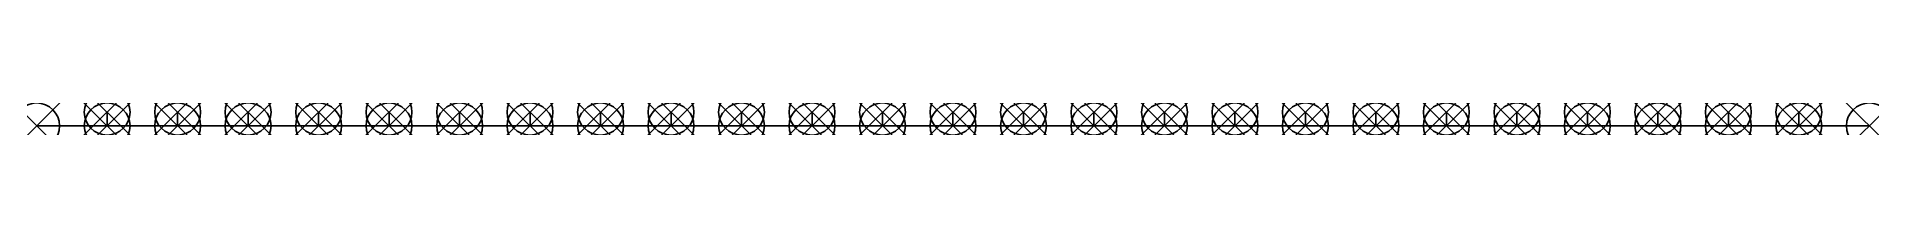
# Model space of a CAD drawing. Header units: inches. Extents: x 0 to 40, y 0 to 0.3.
import ezdxf

# ---------------------------------------------------------------- set-up
doc = ezdxf.new("R2010")
doc.units = ezdxf.units.IN
doc.header["$MEASUREMENT"] = 0
doc.header["$PDMODE"] = 35
for name, color, linetype in [('GF_Glass_01', 210, 'Continuous'), ('GF_Glass_02', 210, 'Continuous'), ('GF_Glass_03', 210, 'Continuous'), ('GF_Glass_04', 210, 'Continuous'), ('GF_Glass_05', 210, 'Continuous'), ('MF_bars', 21, 'Continuous'), ('NF_Glassload', 150, 'Continuous'), ('NF_RestraintsXYZ', 70, 'Continuous'), ('NF_Windload_01', 40, 'Continuous'), ('NF_Windload_02', 40, 'Continuous'), ('NF_Windload_03', 40, 'Continuous'), ('NF_Windload_04', 40, 'Continuous'), ('NF_Windload_05', 40, 'Continuous'), ('NF_Windload_06', 40, 'Continuous'), ('NF_Windload_07', 40, 'Continuous'), ('NF_Windload_08', 40, 'Continuous'), ('NF_Windload_09', 40, 'Continuous'), ('NF_Windload_10', 40, 'Continuous'), ('NF_Windload_11', 40, 'Continuous'), ('NF_Windload_12', 40, 'Continuous'), ('NF_Windload_13', 40, 'Continuous'), ('NF_Windload_14', 40, 'Continuous'), ('NF_Windload_15', 40, 'Continuous')]:
    doc.layers.add(name, color=color, linetype=linetype)

msp = doc.modelspace()

# ---------------------------------------------------------------- linework, layer by layer
at = {"extrusion": (0, -1, -2e-16)}
for p, q in [((1.538, 0.3, 1.562), (1.538, 0.3)), ((1.538, 0.3, 3.125), (1.538, 0.3, 1.562)), ((1.538, 0.3, 4.688), (1.538, 0.3, 3.125)), ((1.538, 0.3, 6.25), (1.538, 0.3, 4.688)), ((1.538, 0.3, 7.813), (1.538, 0.3, 6.25)), ((1.538, 0.3, 9.375), (1.538, 0.3, 7.813)), ((1.538, 0.3, 10.938), (1.538, 0.3, 9.375)), ((1.538, 0.3, 12.5), (1.538, 0.3, 10.938)), ((1.538, 0.3, 14.062), (1.538, 0.3, 12.5)), ((1.538, 0.3, 15.625), (1.538, 0.3, 14.062)), ((1.538, 0.3, 17.188), (1.538, 0.3, 15.625)), ((1.538, 0.3, 18.75), (1.538, 0.3, 17.188)), ((1.538, 0.3, 20.312), (1.538, 0.3, 18.75)), ((1.538, 0.3, 21.875), (1.538, 0.3, 20.312)), ((1.538, 0.3, 23.438), (1.538, 0.3, 21.875)), ((1.538, 0.3, 25), (1.538, 0.3, 23.438)), ((1.538, 0, 23.438), (1.538, 0.3, 23.438)), ((1.538, 0, 21.875), (1.538, 0.3, 21.875)), ((1.538, 0, 20.313), (1.538, 0.3, 20.313)), ((1.538, 0, 18.75), (1.538, 0.3, 18.75)), ((1.538, 0, 17.188), (1.538, 0.3, 17.188)), ((1.538, 0, 15.625), (1.538, 0.3, 15.625)), ((1.538, 0, 14.063), (1.538, 0.3, 14.063)), ((1.538, 0, 12.5), (1.538, 0.3, 12.5)), ((1.538, 0, 10.938), (1.538, 0.3, 10.938)), ((1.538, 0, 9.375), (1.538, 0.3, 9.375)), ((1.538, 0, 7.813), (1.538, 0.3, 7.813)), ((1.538, 0, 6.25), (1.538, 0.3, 6.25)), ((1.538, 0, 4.688), (1.538, 0.3, 4.688)), ((1.538, 0, 3.125), (1.538, 0.3, 3.125)), ((1.538, 0, 1.563), (1.538, 0.3, 1.563)), ((1.538, 0, 1.562), (1.538, 0)), ((3.077, 0.3, 1.562), (3.077, 0.3)), ((3.077, 0.3, 3.125), (3.077, 0.3, 1.562)), ((3.077, 0.3, 4.688), (3.077, 0.3, 3.125)), ((3.077, 0.3, 6.25), (3.077, 0.3, 4.688)), ((3.077, 0.3, 7.813), (3.077, 0.3, 6.25)), ((3.077, 0.3, 9.375), (3.077, 0.3, 7.813)), ((3.077, 0.3, 10.938), (3.077, 0.3, 9.375)), ((3.077, 0.3, 12.5), (3.077, 0.3, 10.938)), ((3.077, 0.3, 14.062), (3.077, 0.3, 12.5)), ((3.077, 0.3, 15.625), (3.077, 0.3, 14.062)), ((3.077, 0.3, 17.188), (3.077, 0.3, 15.625)), ((3.077, 0.3, 18.75), (3.077, 0.3, 17.188)), ((3.077, 0.3, 20.312), (3.077, 0.3, 18.75)), ((3.077, 0.3, 21.875), (3.077, 0.3, 20.312)), ((3.077, 0.3, 23.438), (3.077, 0.3, 21.875)), ((3.077, 0.3, 25), (3.077, 0.3, 23.438)), ((3.077, 0, 23.438), (3.077, 0.3, 23.438)), ((3.077, 0, 21.875), (3.077, 0.3, 21.875)), ((3.077, 0, 20.313), (3.077, 0.3, 20.313)), ((3.077, 0, 18.75), (3.077, 0.3, 18.75)), ((3.077, 0, 17.188), (3.077, 0.3, 17.188)), ((3.077, 0, 15.625), (3.077, 0.3, 15.625)), ((3.077, 0, 14.063), (3.077, 0.3, 14.063)), ((3.077, 0, 12.5), (3.077, 0.3, 12.5)), ((3.077, 0, 10.938), (3.077, 0.3, 10.938)), ((3.077, 0, 9.375), (3.077, 0.3, 9.375)), ((3.077, 0, 7.813), (3.077, 0.3, 7.813)), ((3.077, 0, 6.25), (3.077, 0.3, 6.25)), ((3.077, 0, 4.688), (3.077, 0.3, 4.688)), ((3.077, 0, 3.125), (3.077, 0.3, 3.125)), ((3.077, 0, 1.563), (3.077, 0.3, 1.563)), ((3.077, 0, 1.562), (3.077, 0)), ((4.615, 0.3, 1.562), (4.615, 0.3)), ((4.615, 0.3, 3.125), (4.615, 0.3, 1.562)), ((4.615, 0.3, 4.688), (4.615, 0.3, 3.125)), ((4.615, 0.3, 6.25), (4.615, 0.3, 4.688)), ((4.615, 0.3, 7.813), (4.615, 0.3, 6.25)), ((4.615, 0.3, 9.375), (4.615, 0.3, 7.813)), ((4.615, 0.3, 10.938), (4.615, 0.3, 9.375)), ((4.615, 0.3, 12.5), (4.615, 0.3, 10.938)), ((4.615, 0.3, 14.062), (4.615, 0.3, 12.5)), ((4.615, 0.3, 15.625), (4.615, 0.3, 14.062)), ((4.615, 0.3, 17.188), (4.615, 0.3, 15.625)), ((4.615, 0.3, 18.75), (4.615, 0.3, 17.188)), ((4.615, 0.3, 20.312), (4.615, 0.3, 18.75)), ((4.615, 0.3, 21.875), (4.615, 0.3, 20.312)), ((4.615, 0.3, 23.438), (4.615, 0.3, 21.875)), ((4.615, 0.3, 25), (4.615, 0.3, 23.438)), ((4.615, 0, 23.438), (4.615, 0.3, 23.438)), ((4.615, 0, 21.875), (4.615, 0.3, 21.875)), ((4.615, 0, 20.313), (4.615, 0.3, 20.313)), ((4.615, 0, 18.75), (4.615, 0.3, 18.75)), ((4.615, 0, 17.188), (4.615, 0.3, 17.188)), ((4.615, 0, 15.625), (4.615, 0.3, 15.625)), ((4.615, 0, 14.063), (4.615, 0.3, 14.063)), ((4.615, 0, 12.5), (4.615, 0.3, 12.5)), ((4.615, 0, 10.938), (4.615, 0.3, 10.938)), ((4.615, 0, 9.375), (4.615, 0.3, 9.375)), ((4.615, 0, 7.813), (4.615, 0.3, 7.813)), ((4.615, 0, 6.25), (4.615, 0.3, 6.25)), ((4.615, 0, 4.688), (4.615, 0.3, 4.688)), ((4.615, 0, 3.125), (4.615, 0.3, 3.125)), ((4.615, 0, 1.563), (4.615, 0.3, 1.563)), ((4.615, 0, 1.562), (4.615, 0)), ((6.154, 0.3, 1.562), (6.154, 0.3)), ((6.154, 0.3, 3.125), (6.154, 0.3, 1.562)), ((6.154, 0.3, 4.688), (6.154, 0.3, 3.125)), ((6.154, 0.3, 6.25), (6.154, 0.3, 4.688)), ((6.154, 0.3, 7.813), (6.154, 0.3, 6.25)), ((6.154, 0.3, 9.375), (6.154, 0.3, 7.813)), ((6.154, 0.3, 10.938), (6.154, 0.3, 9.375)), ((6.154, 0.3, 12.5), (6.154, 0.3, 10.938)), ((6.154, 0.3, 14.062), (6.154, 0.3, 12.5)), ((6.154, 0.3, 15.625), (6.154, 0.3, 14.062)), ((6.154, 0.3, 17.188), (6.154, 0.3, 15.625)), ((6.154, 0.3, 18.75), (6.154, 0.3, 17.188)), ((6.154, 0.3, 20.312), (6.154, 0.3, 18.75)), ((6.154, 0.3, 21.875), (6.154, 0.3, 20.312)), ((6.154, 0.3, 23.438), (6.154, 0.3, 21.875)), ((6.154, 0.3, 25), (6.154, 0.3, 23.438)), ((6.154, 0, 23.438), (6.154, 0.3, 23.438)), ((6.154, 0, 21.875), (6.154, 0.3, 21.875)), ((6.154, 0, 20.313), (6.154, 0.3, 20.313)), ((6.154, 0, 18.75), (6.154, 0.3, 18.75)), ((6.154, 0, 17.188), (6.154, 0.3, 17.188)), ((6.154, 0, 15.625), (6.154, 0.3, 15.625)), ((6.154, 0, 14.063), (6.154, 0.3, 14.063)), ((6.154, 0, 12.5), (6.154, 0.3, 12.5)), ((6.154, 0, 10.938), (6.154, 0.3, 10.938)), ((6.154, 0, 9.375), (6.154, 0.3, 9.375)), ((6.154, 0, 7.813), (6.154, 0.3, 7.813)), ((6.154, 0, 6.25), (6.154, 0.3, 6.25)), ((6.154, 0, 4.688), (6.154, 0.3, 4.688)), ((6.154, 0, 3.125), (6.154, 0.3, 3.125)), ((6.154, 0, 1.563), (6.154, 0.3, 1.563)), ((6.154, 0, 1.562), (6.154, 0)), ((7.692, 0.3, 1.562), (7.692, 0.3)), ((7.692, 0.3, 3.125), (7.692, 0.3, 1.562)), ((7.692, 0.3, 4.688), (7.692, 0.3, 3.125)), ((7.692, 0.3, 6.25), (7.692, 0.3, 4.688)), ((7.692, 0.3, 7.813), (7.692, 0.3, 6.25)), ((7.692, 0.3, 9.375), (7.692, 0.3, 7.813)), ((7.692, 0.3, 10.938), (7.692, 0.3, 9.375)), ((7.692, 0.3, 12.5), (7.692, 0.3, 10.938)), ((7.692, 0.3, 14.062), (7.692, 0.3, 12.5)), ((7.692, 0.3, 15.625), (7.692, 0.3, 14.062)), ((7.692, 0.3, 17.188), (7.692, 0.3, 15.625)), ((7.692, 0.3, 18.75), (7.692, 0.3, 17.188)), ((7.692, 0.3, 20.312), (7.692, 0.3, 18.75)), ((7.692, 0.3, 21.875), (7.692, 0.3, 20.312)), ((7.692, 0.3, 23.438), (7.692, 0.3, 21.875)), ((7.692, 0.3, 25), (7.692, 0.3, 23.438)), ((7.692, 0, 23.438), (7.692, 0.3, 23.438)), ((7.692, 0, 21.875), (7.692, 0.3, 21.875)), ((7.692, 0, 20.313), (7.692, 0.3, 20.313)), ((7.692, 0, 18.75), (7.692, 0.3, 18.75)), ((7.692, 0, 17.188), (7.692, 0.3, 17.188)), ((7.692, 0, 15.625), (7.692, 0.3, 15.625)), ((7.692, 0, 14.063), (7.692, 0.3, 14.063)), ((7.692, 0, 12.5), (7.692, 0.3, 12.5)), ((7.692, 0, 10.938), (7.692, 0.3, 10.938)), ((7.692, 0, 9.375), (7.692, 0.3, 9.375)), ((7.692, 0, 7.813), (7.692, 0.3, 7.813)), ((7.692, 0, 6.25), (7.692, 0.3, 6.25)), ((7.692, 0, 4.688), (7.692, 0.3, 4.688)), ((7.692, 0, 3.125), (7.692, 0.3, 3.125)), ((7.692, 0, 1.563), (7.692, 0.3, 1.563)), ((7.692, 0, 1.562), (7.692, 0)), ((9.231, 0.3, 1.562), (9.231, 0.3)), ((9.231, 0.3, 3.125), (9.231, 0.3, 1.562)), ((9.231, 0.3, 4.688), (9.231, 0.3, 3.125)), ((9.231, 0.3, 6.25), (9.231, 0.3, 4.688)), ((9.231, 0.3, 7.813), (9.231, 0.3, 6.25)), ((9.231, 0.3, 9.375), (9.231, 0.3, 7.813)), ((9.231, 0.3, 10.938), (9.231, 0.3, 9.375)), ((9.231, 0.3, 12.5), (9.231, 0.3, 10.938)), ((9.231, 0.3, 14.062), (9.231, 0.3, 12.5)), ((9.231, 0.3, 15.625), (9.231, 0.3, 14.062)), ((9.231, 0.3, 17.188), (9.231, 0.3, 15.625)), ((9.231, 0.3, 18.75), (9.231, 0.3, 17.188)), ((9.231, 0.3, 20.312), (9.231, 0.3, 18.75)), ((9.231, 0.3, 21.875), (9.231, 0.3, 20.312)), ((9.231, 0.3, 23.438), (9.231, 0.3, 21.875)), ((9.231, 0.3, 25), (9.231, 0.3, 23.438)), ((9.231, 0, 23.438), (9.231, 0.3, 23.438)), ((9.231, 0, 21.875), (9.231, 0.3, 21.875)), ((9.231, 0, 20.313), (9.231, 0.3, 20.313)), ((9.231, 0, 18.75), (9.231, 0.3, 18.75)), ((9.231, 0, 17.188), (9.231, 0.3, 17.188)), ((9.231, 0, 15.625), (9.231, 0.3, 15.625)), ((9.231, 0, 14.063), (9.231, 0.3, 14.063)), ((9.231, 0, 12.5), (9.231, 0.3, 12.5)), ((9.231, 0, 10.938), (9.231, 0.3, 10.938)), ((9.231, 0, 9.375), (9.231, 0.3, 9.375)), ((9.231, 0, 7.813), (9.231, 0.3, 7.813)), ((9.231, 0, 6.25), (9.231, 0.3, 6.25)), ((9.231, 0, 4.688), (9.231, 0.3, 4.688)), ((9.231, 0, 3.125), (9.231, 0.3, 3.125)), ((9.231, 0, 1.563), (9.231, 0.3, 1.563)), ((9.231, 0, 1.562), (9.231, 0)), ((10.769, 0.3, 1.562), (10.769, 0.3)), ((10.769, 0.3, 3.125), (10.769, 0.3, 1.562)), ((10.769, 0.3, 4.688), (10.769, 0.3, 3.125)), ((10.769, 0.3, 6.25), (10.769, 0.3, 4.688)), ((10.769, 0.3, 7.813), (10.769, 0.3, 6.25)), ((10.769, 0.3, 9.375), (10.769, 0.3, 7.813)), ((10.769, 0.3, 10.938), (10.769, 0.3, 9.375)), ((10.769, 0.3, 12.5), (10.769, 0.3, 10.938)), ((10.769, 0.3, 14.062), (10.769, 0.3, 12.5)), ((10.769, 0.3, 15.625), (10.769, 0.3, 14.062)), ((10.769, 0.3, 17.188), (10.769, 0.3, 15.625)), ((10.769, 0.3, 18.75), (10.769, 0.3, 17.188)), ((10.769, 0.3, 20.312), (10.769, 0.3, 18.75)), ((10.769, 0.3, 21.875), (10.769, 0.3, 20.312)), ((10.769, 0.3, 23.438), (10.769, 0.3, 21.875)), ((10.769, 0.3, 25), (10.769, 0.3, 23.438)), ((10.769, 0, 23.438), (10.769, 0.3, 23.438)), ((10.769, 0, 21.875), (10.769, 0.3, 21.875)), ((10.769, 0, 20.313), (10.769, 0.3, 20.313)), ((10.769, 0, 18.75), (10.769, 0.3, 18.75)), ((10.769, 0, 17.188), (10.769, 0.3, 17.188)), ((10.769, 0, 15.625), (10.769, 0.3, 15.625)), ((10.769, 0, 14.063), (10.769, 0.3, 14.063)), ((10.769, 0, 12.5), (10.769, 0.3, 12.5)), ((10.769, 0, 10.938), (10.769, 0.3, 10.938)), ((10.769, 0, 9.375), (10.769, 0.3, 9.375)), ((10.769, 0, 7.813), (10.769, 0.3, 7.813)), ((10.769, 0, 6.25), (10.769, 0.3, 6.25)), ((10.769, 0, 4.688), (10.769, 0.3, 4.688)), ((10.769, 0, 3.125), (10.769, 0.3, 3.125)), ((10.769, 0, 1.563), (10.769, 0.3, 1.563)), ((10.769, 0, 1.562), (10.769, 0)), ((12.308, 0.3, 1.562), (12.308, 0.3)), ((12.308, 0.3, 3.125), (12.308, 0.3, 1.562)), ((12.308, 0.3, 4.688), (12.308, 0.3, 3.125)), ((12.308, 0.3, 6.25), (12.308, 0.3, 4.688)), ((12.308, 0.3, 7.813), (12.308, 0.3, 6.25)), ((12.308, 0.3, 9.375), (12.308, 0.3, 7.813)), ((12.308, 0.3, 10.938), (12.308, 0.3, 9.375)), ((12.308, 0.3, 12.5), (12.308, 0.3, 10.938)), ((12.308, 0.3, 14.062), (12.308, 0.3, 12.5)), ((12.308, 0.3, 15.625), (12.308, 0.3, 14.062)), ((12.308, 0.3, 17.188), (12.308, 0.3, 15.625)), ((12.308, 0.3, 18.75), (12.308, 0.3, 17.188)), ((12.308, 0.3, 20.312), (12.308, 0.3, 18.75)), ((12.308, 0.3, 21.875), (12.308, 0.3, 20.312)), ((12.308, 0.3, 23.438), (12.308, 0.3, 21.875)), ((12.308, 0.3, 25), (12.308, 0.3, 23.438)), ((12.308, 0, 23.438), (12.308, 0.3, 23.438)), ((12.308, 0, 21.875), (12.308, 0.3, 21.875)), ((12.308, 0, 20.313), (12.308, 0.3, 20.313)), ((12.308, 0, 18.75), (12.308, 0.3, 18.75)), ((12.308, 0, 17.188), (12.308, 0.3, 17.188)), ((12.308, 0, 15.625), (12.308, 0.3, 15.625)), ((12.308, 0, 14.063), (12.308, 0.3, 14.063)), ((12.308, 0, 12.5), (12.308, 0.3, 12.5)), ((12.308, 0, 10.938), (12.308, 0.3, 10.938)), ((12.308, 0, 9.375), (12.308, 0.3, 9.375)), ((12.308, 0, 7.813), (12.308, 0.3, 7.813)), ((12.308, 0, 6.25), (12.308, 0.3, 6.25)), ((12.308, 0, 4.688), (12.308, 0.3, 4.688)), ((12.308, 0, 3.125), (12.308, 0.3, 3.125)), ((12.308, 0, 1.563), (12.308, 0.3, 1.563)), ((12.308, 0, 1.562), (12.308, 0)), ((13.846, 0.3, 1.562), (13.846, 0.3)), ((13.846, 0.3, 3.125), (13.846, 0.3, 1.562)), ((13.846, 0.3, 4.688), (13.846, 0.3, 3.125)), ((13.846, 0.3, 6.25), (13.846, 0.3, 4.688)), ((13.846, 0.3, 7.813), (13.846, 0.3, 6.25)), ((13.846, 0.3, 9.375), (13.846, 0.3, 7.813)), ((13.846, 0.3, 10.938), (13.846, 0.3, 9.375)), ((13.846, 0.3, 12.5), (13.846, 0.3, 10.938)), ((13.846, 0.3, 14.062), (13.846, 0.3, 12.5)), ((13.846, 0.3, 15.625), (13.846, 0.3, 14.062)), ((13.846, 0.3, 17.188), (13.846, 0.3, 15.625)), ((13.846, 0.3, 18.75), (13.846, 0.3, 17.188)), ((13.846, 0.3, 20.312), (13.846, 0.3, 18.75)), ((13.846, 0.3, 21.875), (13.846, 0.3, 20.312)), ((13.846, 0.3, 23.438), (13.846, 0.3, 21.875)), ((13.846, 0.3, 25), (13.846, 0.3, 23.438)), ((13.846, 0, 23.438), (13.846, 0.3, 23.438)), ((13.846, 0, 21.875), (13.846, 0.3, 21.875)), ((13.846, 0, 20.313), (13.846, 0.3, 20.313)), ((13.846, 0, 18.75), (13.846, 0.3, 18.75)), ((13.846, 0, 17.188), (13.846, 0.3, 17.188)), ((13.846, 0, 15.625), (13.846, 0.3, 15.625)), ((13.846, 0, 14.063), (13.846, 0.3, 14.063)), ((13.846, 0, 12.5), (13.846, 0.3, 12.5)), ((13.846, 0, 10.938), (13.846, 0.3, 10.938)), ((13.846, 0, 9.375), (13.846, 0.3, 9.375)), ((13.846, 0, 7.813), (13.846, 0.3, 7.813)), ((13.846, 0, 6.25), (13.846, 0.3, 6.25)), ((13.846, 0, 4.688), (13.846, 0.3, 4.688)), ((13.846, 0, 3.125), (13.846, 0.3, 3.125)), ((13.846, 0, 1.563), (13.846, 0.3, 1.563)), ((13.846, 0, 1.562), (13.846, 0)), ((15.385, 0.3, 1.562), (15.385, 0.3)), ((15.385, 0.3, 3.125), (15.385, 0.3, 1.562)), ((15.385, 0.3, 4.688), (15.385, 0.3, 3.125)), ((15.385, 0.3, 6.25), (15.385, 0.3, 4.688)), ((15.385, 0.3, 7.813), (15.385, 0.3, 6.25)), ((15.385, 0.3, 9.375), (15.385, 0.3, 7.813)), ((15.385, 0.3, 10.938), (15.385, 0.3, 9.375)), ((15.385, 0.3, 12.5), (15.385, 0.3, 10.938)), ((15.385, 0.3, 14.062), (15.385, 0.3, 12.5)), ((15.385, 0.3, 15.625), (15.385, 0.3, 14.062)), ((15.385, 0.3, 17.188), (15.385, 0.3, 15.625)), ((15.385, 0.3, 18.75), (15.385, 0.3, 17.188)), ((15.385, 0.3, 20.312), (15.385, 0.3, 18.75)), ((15.385, 0.3, 21.875), (15.385, 0.3, 20.312)), ((15.385, 0.3, 23.438), (15.385, 0.3, 21.875)), ((15.385, 0.3, 25), (15.385, 0.3, 23.438)), ((15.385, 0, 23.438), (15.385, 0.3, 23.438)), ((15.385, 0, 21.875), (15.385, 0.3, 21.875)), ((15.385, 0, 20.313), (15.385, 0.3, 20.313)), ((15.385, 0, 18.75), (15.385, 0.3, 18.75)), ((15.385, 0, 17.188), (15.385, 0.3, 17.188)), ((15.385, 0, 15.625), (15.385, 0.3, 15.625)), ((15.385, 0, 14.063), (15.385, 0.3, 14.063)), ((15.385, 0, 12.5), (15.385, 0.3, 12.5)), ((15.385, 0, 10.938), (15.385, 0.3, 10.938)), ((15.385, 0, 9.375), (15.385, 0.3, 9.375)), ((15.385, 0, 7.813), (15.385, 0.3, 7.813)), ((15.385, 0, 6.25), (15.385, 0.3, 6.25)), ((15.385, 0, 4.688), (15.385, 0.3, 4.688)), ((15.385, 0, 3.125), (15.385, 0.3, 3.125)), ((15.385, 0, 1.563), (15.385, 0.3, 1.563)), ((15.385, 0, 1.562), (15.385, 0)), ((16.923, 0.3, 1.562), (16.923, 0.3)), ((16.923, 0.3, 3.125), (16.923, 0.3, 1.562)), ((16.923, 0.3, 4.688), (16.923, 0.3, 3.125)), ((16.923, 0.3, 6.25), (16.923, 0.3, 4.688)), ((16.923, 0.3, 7.813), (16.923, 0.3, 6.25)), ((16.923, 0.3, 9.375), (16.923, 0.3, 7.813)), ((16.923, 0.3, 10.938), (16.923, 0.3, 9.375)), ((16.923, 0.3, 12.5), (16.923, 0.3, 10.938)), ((16.923, 0.3, 14.062), (16.923, 0.3, 12.5)), ((16.923, 0.3, 15.625), (16.923, 0.3, 14.062)), ((16.923, 0.3, 17.188), (16.923, 0.3, 15.625)), ((16.923, 0.3, 18.75), (16.923, 0.3, 17.188)), ((16.923, 0.3, 20.312), (16.923, 0.3, 18.75)), ((16.923, 0.3, 21.875), (16.923, 0.3, 20.312)), ((16.923, 0.3, 23.438), (16.923, 0.3, 21.875)), ((16.923, 0.3, 25), (16.923, 0.3, 23.438)), ((16.923, 0, 23.438), (16.923, 0.3, 23.438)), ((16.923, 0, 21.875), (16.923, 0.3, 21.875)), ((16.923, 0, 20.313), (16.923, 0.3, 20.313)), ((16.923, 0, 18.75), (16.923, 0.3, 18.75)), ((16.923, 0, 17.188), (16.923, 0.3, 17.188)), ((16.923, 0, 15.625), (16.923, 0.3, 15.625)), ((16.923, 0, 14.063), (16.923, 0.3, 14.063)), ((16.923, 0, 12.5), (16.923, 0.3, 12.5)), ((16.923, 0, 10.938), (16.923, 0.3, 10.938)), ((16.923, 0, 9.375), (16.923, 0.3, 9.375)), ((16.923, 0, 7.813), (16.923, 0.3, 7.813)), ((16.923, 0, 6.25), (16.923, 0.3, 6.25)), ((16.923, 0, 4.688), (16.923, 0.3, 4.688)), ((16.923, 0, 3.125), (16.923, 0.3, 3.125)), ((16.923, 0, 1.563), (16.923, 0.3, 1.563)), ((16.923, 0, 1.562), (16.923, 0)), ((18.462, 0.3, 1.562), (18.462, 0.3)), ((18.462, 0.3, 3.125), (18.462, 0.3, 1.562)), ((18.462, 0.3, 4.688), (18.462, 0.3, 3.125)), ((18.462, 0.3, 6.25), (18.462, 0.3, 4.688)), ((18.462, 0.3, 7.813), (18.462, 0.3, 6.25)), ((18.462, 0.3, 9.375), (18.462, 0.3, 7.813)), ((18.462, 0.3, 10.938), (18.462, 0.3, 9.375)), ((18.462, 0.3, 12.5), (18.462, 0.3, 10.938)), ((18.462, 0.3, 14.062), (18.462, 0.3, 12.5)), ((18.462, 0.3, 15.625), (18.462, 0.3, 14.062)), ((18.462, 0.3, 17.188), (18.462, 0.3, 15.625)), ((18.462, 0.3, 18.75), (18.462, 0.3, 17.188)), ((18.462, 0.3, 20.312), (18.462, 0.3, 18.75)), ((18.462, 0.3, 21.875), (18.462, 0.3, 20.312)), ((18.462, 0.3, 23.438), (18.462, 0.3, 21.875)), ((18.462, 0.3, 25), (18.462, 0.3, 23.438)), ((18.462, 0, 23.438), (18.462, 0.3, 23.438)), ((18.462, 0, 21.875), (18.462, 0.3, 21.875)), ((18.462, 0, 20.313), (18.462, 0.3, 20.313)), ((18.462, 0, 18.75), (18.462, 0.3, 18.75)), ((18.462, 0, 17.188), (18.462, 0.3, 17.188)), ((18.462, 0, 15.625), (18.462, 0.3, 15.625)), ((18.462, 0, 14.063), (18.462, 0.3, 14.063)), ((18.462, 0, 12.5), (18.462, 0.3, 12.5)), ((18.462, 0, 10.938), (18.462, 0.3, 10.938)), ((18.462, 0, 9.375), (18.462, 0.3, 9.375)), ((18.462, 0, 7.813), (18.462, 0.3, 7.813)), ((18.462, 0, 6.25), (18.462, 0.3, 6.25)), ((18.462, 0, 4.688), (18.462, 0.3, 4.688)), ((18.462, 0, 3.125), (18.462, 0.3, 3.125)), ((18.462, 0, 1.563), (18.462, 0.3, 1.563)), ((18.462, 0, 1.562), (18.462, 0)), ((20, 0.3, 1.562), (20, 0.3)), ((20, 0.3, 3.125), (20, 0.3, 1.562)), ((20, 0.3, 4.688), (20, 0.3, 3.125)), ((20, 0.3, 6.25), (20, 0.3, 4.688)), ((20, 0.3, 7.813), (20, 0.3, 6.25)), ((20, 0.3, 9.375), (20, 0.3, 7.813)), ((20, 0.3, 10.938), (20, 0.3, 9.375)), ((20, 0.3, 12.5), (20, 0.3, 10.938)), ((20, 0.3, 14.062), (20, 0.3, 12.5)), ((20, 0.3, 15.625), (20, 0.3, 14.062)), ((20, 0.3, 17.188), (20, 0.3, 15.625)), ((20, 0.3, 18.75), (20, 0.3, 17.188)), ((20, 0.3, 20.312), (20, 0.3, 18.75)), ((20, 0.3, 21.875), (20, 0.3, 20.312)), ((20, 0.3, 23.438), (20, 0.3, 21.875)), ((20, 0.3, 25), (20, 0.3, 23.438)), ((20, 0, 23.438), (20, 0.3, 23.438)), ((20, 0, 21.875), (20, 0.3, 21.875)), ((20, 0, 20.313), (20, 0.3, 20.313)), ((20, 0, 18.75), (20, 0.3, 18.75)), ((20, 0, 17.188), (20, 0.3, 17.188)), ((20, 0, 15.625), (20, 0.3, 15.625)), ((20, 0, 14.063), (20, 0.3, 14.063)), ((20, 0, 12.5), (20, 0.3, 12.5)), ((20, 0, 10.938), (20, 0.3, 10.938)), ((20, 0, 9.375), (20, 0.3, 9.375)), ((20, 0, 7.813), (20, 0.3, 7.813)), ((20, 0, 6.25), (20, 0.3, 6.25)), ((20, 0, 4.688), (20, 0.3, 4.688)), ((20, 0, 3.125), (20, 0.3, 3.125)), ((20, 0, 1.563), (20, 0.3, 1.563)), ((20, 0, 1.562), (20, 0)), ((21.538, 0.3, 1.562), (21.538, 0.3)), ((21.538, 0.3, 3.125), (21.538, 0.3, 1.562)), ((21.538, 0.3, 4.688), (21.538, 0.3, 3.125)), ((21.538, 0.3, 6.25), (21.538, 0.3, 4.688)), ((21.538, 0.3, 7.813), (21.538, 0.3, 6.25)), ((21.538, 0.3, 9.375), (21.538, 0.3, 7.813)), ((21.538, 0.3, 10.938), (21.538, 0.3, 9.375)), ((21.538, 0.3, 12.5), (21.538, 0.3, 10.938)), ((21.538, 0.3, 14.062), (21.538, 0.3, 12.5)), ((21.538, 0.3, 15.625), (21.538, 0.3, 14.062)), ((21.538, 0.3, 17.188), (21.538, 0.3, 15.625)), ((21.538, 0.3, 18.75), (21.538, 0.3, 17.188)), ((21.538, 0.3, 20.312), (21.538, 0.3, 18.75)), ((21.538, 0.3, 21.875), (21.538, 0.3, 20.312)), ((21.538, 0.3, 23.438), (21.538, 0.3, 21.875)), ((21.538, 0.3, 25), (21.538, 0.3, 23.438)), ((21.538, 0, 23.438), (21.538, 0.3, 23.438)), ((21.538, 0, 21.875), (21.538, 0.3, 21.875)), ((21.538, 0, 20.313), (21.538, 0.3, 20.313)), ((21.538, 0, 18.75), (21.538, 0.3, 18.75)), ((21.538, 0, 17.188), (21.538, 0.3, 17.188)), ((21.538, 0, 15.625), (21.538, 0.3, 15.625)), ((21.538, 0, 14.063), (21.538, 0.3, 14.063)), ((21.538, 0, 12.5), (21.538, 0.3, 12.5)), ((21.538, 0, 10.938), (21.538, 0.3, 10.938)), ((21.538, 0, 9.375), (21.538, 0.3, 9.375)), ((21.538, 0, 7.813), (21.538, 0.3, 7.813)), ((21.538, 0, 6.25), (21.538, 0.3, 6.25)), ((21.538, 0, 4.688), (21.538, 0.3, 4.688)), ((21.538, 0, 3.125), (21.538, 0.3, 3.125)), ((21.538, 0, 1.563), (21.538, 0.3, 1.563)), ((21.538, 0, 1.562), (21.538, 0)), ((23.077, 0.3, 1.562), (23.077, 0.3)), ((23.077, 0.3, 3.125), (23.077, 0.3, 1.562)), ((23.077, 0.3, 4.688), (23.077, 0.3, 3.125)), ((23.077, 0.3, 6.25), (23.077, 0.3, 4.688)), ((23.077, 0.3, 7.813), (23.077, 0.3, 6.25)), ((23.077, 0.3, 9.375), (23.077, 0.3, 7.813)), ((23.077, 0.3, 10.938), (23.077, 0.3, 9.375)), ((23.077, 0.3, 12.5), (23.077, 0.3, 10.938)), ((23.077, 0.3, 14.062), (23.077, 0.3, 12.5)), ((23.077, 0.3, 15.625), (23.077, 0.3, 14.062)), ((23.077, 0.3, 17.188), (23.077, 0.3, 15.625)), ((23.077, 0.3, 18.75), (23.077, 0.3, 17.188)), ((23.077, 0.3, 20.312), (23.077, 0.3, 18.75)), ((23.077, 0.3, 21.875), (23.077, 0.3, 20.312)), ((23.077, 0.3, 23.438), (23.077, 0.3, 21.875)), ((23.077, 0.3, 25), (23.077, 0.3, 23.438)), ((23.077, 0, 23.438), (23.077, 0.3, 23.438)), ((23.077, 0, 21.875), (23.077, 0.3, 21.875)), ((23.077, 0, 20.313), (23.077, 0.3, 20.313)), ((23.077, 0, 18.75), (23.077, 0.3, 18.75)), ((23.077, 0, 17.188), (23.077, 0.3, 17.188)), ((23.077, 0, 15.625), (23.077, 0.3, 15.625)), ((23.077, 0, 14.063), (23.077, 0.3, 14.063)), ((23.077, 0, 12.5), (23.077, 0.3, 12.5)), ((23.077, 0, 10.938), (23.077, 0.3, 10.938)), ((23.077, 0, 9.375), (23.077, 0.3, 9.375)), ((23.077, 0, 7.813), (23.077, 0.3, 7.813)), ((23.077, 0, 6.25), (23.077, 0.3, 6.25)), ((23.077, 0, 4.688), (23.077, 0.3, 4.688)), ((23.077, 0, 3.125), (23.077, 0.3, 3.125)), ((23.077, 0, 1.563), (23.077, 0.3, 1.563)), ((23.077, 0, 1.562), (23.077, 0)), ((24.615, 0.3, 1.562), (24.615, 0.3)), ((24.615, 0.3, 3.125), (24.615, 0.3, 1.562)), ((24.615, 0.3, 4.688), (24.615, 0.3, 3.125)), ((24.615, 0.3, 6.25), (24.615, 0.3, 4.688)), ((24.615, 0.3, 7.813), (24.615, 0.3, 6.25)), ((24.615, 0.3, 9.375), (24.615, 0.3, 7.813)), ((24.615, 0.3, 10.938), (24.615, 0.3, 9.375)), ((24.615, 0.3, 12.5), (24.615, 0.3, 10.938)), ((24.615, 0.3, 14.062), (24.615, 0.3, 12.5)), ((24.615, 0.3, 15.625), (24.615, 0.3, 14.062)), ((24.615, 0.3, 17.188), (24.615, 0.3, 15.625)), ((24.615, 0.3, 18.75), (24.615, 0.3, 17.188)), ((24.615, 0.3, 20.312), (24.615, 0.3, 18.75)), ((24.615, 0.3, 21.875), (24.615, 0.3, 20.312)), ((24.615, 0.3, 23.438), (24.615, 0.3, 21.875)), ((24.615, 0.3, 25), (24.615, 0.3, 23.438)), ((24.615, 0, 23.438), (24.615, 0.3, 23.438)), ((24.615, 0, 21.875), (24.615, 0.3, 21.875)), ((24.615, 0, 20.313), (24.615, 0.3, 20.313)), ((24.615, 0, 18.75), (24.615, 0.3, 18.75)), ((24.615, 0, 17.188), (24.615, 0.3, 17.188)), ((24.615, 0, 15.625), (24.615, 0.3, 15.625)), ((24.615, 0, 14.063), (24.615, 0.3, 14.063)), ((24.615, 0, 12.5), (24.615, 0.3, 12.5)), ((24.615, 0, 10.938), (24.615, 0.3, 10.938)), ((24.615, 0, 9.375), (24.615, 0.3, 9.375)), ((24.615, 0, 7.813), (24.615, 0.3, 7.813)), ((24.615, 0, 6.25), (24.615, 0.3, 6.25)), ((24.615, 0, 4.688), (24.615, 0.3, 4.688)), ((24.615, 0, 3.125), (24.615, 0.3, 3.125)), ((24.615, 0, 1.563), (24.615, 0.3, 1.563)), ((24.615, 0, 1.562), (24.615, 0)), ((26.154, 0.3, 1.562), (26.154, 0.3)), ((26.154, 0.3, 3.125), (26.154, 0.3, 1.562)), ((26.154, 0.3, 4.688), (26.154, 0.3, 3.125)), ((26.154, 0.3, 6.25), (26.154, 0.3, 4.688)), ((26.154, 0.3, 7.813), (26.154, 0.3, 6.25)), ((26.154, 0.3, 9.375), (26.154, 0.3, 7.813)), ((26.154, 0.3, 10.938), (26.154, 0.3, 9.375)), ((26.154, 0.3, 12.5), (26.154, 0.3, 10.938)), ((26.154, 0.3, 14.062), (26.154, 0.3, 12.5)), ((26.154, 0.3, 15.625), (26.154, 0.3, 14.062)), ((26.154, 0.3, 17.188), (26.154, 0.3, 15.625)), ((26.154, 0.3, 18.75), (26.154, 0.3, 17.188)), ((26.154, 0.3, 20.312), (26.154, 0.3, 18.75)), ((26.154, 0.3, 21.875), (26.154, 0.3, 20.312)), ((26.154, 0.3, 23.438), (26.154, 0.3, 21.875)), ((26.154, 0.3, 25), (26.154, 0.3, 23.438)), ((26.154, 0, 23.438), (26.154, 0.3, 23.438)), ((26.154, 0, 21.875), (26.154, 0.3, 21.875)), ((26.154, 0, 20.313), (26.154, 0.3, 20.313)), ((26.154, 0, 18.75), (26.154, 0.3, 18.75)), ((26.154, 0, 17.188), (26.154, 0.3, 17.188)), ((26.154, 0, 15.625), (26.154, 0.3, 15.625)), ((26.154, 0, 14.063), (26.154, 0.3, 14.063)), ((26.154, 0, 12.5), (26.154, 0.3, 12.5)), ((26.154, 0, 10.938), (26.154, 0.3, 10.938)), ((26.154, 0, 9.375), (26.154, 0.3, 9.375)), ((26.154, 0, 7.813), (26.154, 0.3, 7.813)), ((26.154, 0, 6.25), (26.154, 0.3, 6.25)), ((26.154, 0, 4.688), (26.154, 0.3, 4.688)), ((26.154, 0, 3.125), (26.154, 0.3, 3.125)), ((26.154, 0, 1.563), (26.154, 0.3, 1.563)), ((26.154, 0, 1.562), (26.154, 0)), ((27.692, 0.3, 1.562), (27.692, 0.3)), ((27.692, 0.3, 3.125), (27.692, 0.3, 1.562)), ((27.692, 0.3, 4.688), (27.692, 0.3, 3.125)), ((27.692, 0.3, 6.25), (27.692, 0.3, 4.688)), ((27.692, 0.3, 7.813), (27.692, 0.3, 6.25)), ((27.692, 0.3, 9.375), (27.692, 0.3, 7.813)), ((27.692, 0.3, 10.938), (27.692, 0.3, 9.375)), ((27.692, 0.3, 12.5), (27.692, 0.3, 10.938)), ((27.692, 0.3, 14.062), (27.692, 0.3, 12.5)), ((27.692, 0.3, 15.625), (27.692, 0.3, 14.062)), ((27.692, 0.3, 17.188), (27.692, 0.3, 15.625)), ((27.692, 0.3, 18.75), (27.692, 0.3, 17.188)), ((27.692, 0.3, 20.312), (27.692, 0.3, 18.75)), ((27.692, 0.3, 21.875), (27.692, 0.3, 20.312)), ((27.692, 0.3, 23.438), (27.692, 0.3, 21.875)), ((27.692, 0.3, 25), (27.692, 0.3, 23.438)), ((27.692, 0, 23.438), (27.692, 0.3, 23.438)), ((27.692, 0, 21.875), (27.692, 0.3, 21.875)), ((27.692, 0, 20.313), (27.692, 0.3, 20.313)), ((27.692, 0, 18.75), (27.692, 0.3, 18.75)), ((27.692, 0, 17.188), (27.692, 0.3, 17.188)), ((27.692, 0, 15.625), (27.692, 0.3, 15.625)), ((27.692, 0, 14.063), (27.692, 0.3, 14.063)), ((27.692, 0, 12.5), (27.692, 0.3, 12.5)), ((27.692, 0, 10.938), (27.692, 0.3, 10.938)), ((27.692, 0, 9.375), (27.692, 0.3, 9.375)), ((27.692, 0, 7.813), (27.692, 0.3, 7.813)), ((27.692, 0, 6.25), (27.692, 0.3, 6.25)), ((27.692, 0, 4.688), (27.692, 0.3, 4.688)), ((27.692, 0, 3.125), (27.692, 0.3, 3.125)), ((27.692, 0, 1.563), (27.692, 0.3, 1.563)), ((27.692, 0, 1.562), (27.692, 0)), ((29.231, 0.3, 1.562), (29.231, 0.3)), ((29.231, 0.3, 3.125), (29.231, 0.3, 1.562)), ((29.231, 0.3, 4.688), (29.231, 0.3, 3.125)), ((29.231, 0.3, 6.25), (29.231, 0.3, 4.688)), ((29.231, 0.3, 7.813), (29.231, 0.3, 6.25)), ((29.231, 0.3, 9.375), (29.231, 0.3, 7.813)), ((29.231, 0.3, 10.938), (29.231, 0.3, 9.375)), ((29.231, 0.3, 12.5), (29.231, 0.3, 10.938)), ((29.231, 0.3, 14.062), (29.231, 0.3, 12.5)), ((29.231, 0.3, 15.625), (29.231, 0.3, 14.062)), ((29.231, 0.3, 17.188), (29.231, 0.3, 15.625)), ((29.231, 0.3, 18.75), (29.231, 0.3, 17.188)), ((29.231, 0.3, 20.312), (29.231, 0.3, 18.75)), ((29.231, 0.3, 21.875), (29.231, 0.3, 20.312)), ((29.231, 0.3, 23.438), (29.231, 0.3, 21.875)), ((29.231, 0.3, 25), (29.231, 0.3, 23.438)), ((29.231, 0, 23.438), (29.231, 0.3, 23.438)), ((29.231, 0, 21.875), (29.231, 0.3, 21.875)), ((29.231, 0, 20.313), (29.231, 0.3, 20.313)), ((29.231, 0, 18.75), (29.231, 0.3, 18.75)), ((29.231, 0, 17.188), (29.231, 0.3, 17.188)), ((29.231, 0, 15.625), (29.231, 0.3, 15.625)), ((29.231, 0, 14.063), (29.231, 0.3, 14.063)), ((29.231, 0, 12.5), (29.231, 0.3, 12.5)), ((29.231, 0, 10.938), (29.231, 0.3, 10.938)), ((29.231, 0, 9.375), (29.231, 0.3, 9.375)), ((29.231, 0, 7.813), (29.231, 0.3, 7.813)), ((29.231, 0, 6.25), (29.231, 0.3, 6.25)), ((29.231, 0, 4.688), (29.231, 0.3, 4.688)), ((29.231, 0, 3.125), (29.231, 0.3, 3.125)), ((29.231, 0, 1.563), (29.231, 0.3, 1.563)), ((29.231, 0, 1.562), (29.231, 0)), ((30.769, 0.3, 1.562), (30.769, 0.3)), ((30.769, 0.3, 3.125), (30.769, 0.3, 1.562)), ((30.769, 0.3, 4.688), (30.769, 0.3, 3.125)), ((30.769, 0.3, 6.25), (30.769, 0.3, 4.688)), ((30.769, 0.3, 7.813), (30.769, 0.3, 6.25)), ((30.769, 0.3, 9.375), (30.769, 0.3, 7.813)), ((30.769, 0.3, 10.938), (30.769, 0.3, 9.375)), ((30.769, 0.3, 12.5), (30.769, 0.3, 10.938)), ((30.769, 0.3, 14.062), (30.769, 0.3, 12.5)), ((30.769, 0.3, 15.625), (30.769, 0.3, 14.062)), ((30.769, 0.3, 17.188), (30.769, 0.3, 15.625)), ((30.769, 0.3, 18.75), (30.769, 0.3, 17.188)), ((30.769, 0.3, 20.312), (30.769, 0.3, 18.75)), ((30.769, 0.3, 21.875), (30.769, 0.3, 20.312)), ((30.769, 0.3, 23.438), (30.769, 0.3, 21.875)), ((30.769, 0.3, 25), (30.769, 0.3, 23.438)), ((30.769, 0, 23.438), (30.769, 0.3, 23.438)), ((30.769, 0, 21.875), (30.769, 0.3, 21.875)), ((30.769, 0, 20.313), (30.769, 0.3, 20.313)), ((30.769, 0, 18.75), (30.769, 0.3, 18.75)), ((30.769, 0, 17.188), (30.769, 0.3, 17.188)), ((30.769, 0, 15.625), (30.769, 0.3, 15.625)), ((30.769, 0, 14.063), (30.769, 0.3, 14.063)), ((30.769, 0, 12.5), (30.769, 0.3, 12.5)), ((30.769, 0, 10.938), (30.769, 0.3, 10.938)), ((30.769, 0, 9.375), (30.769, 0.3, 9.375)), ((30.769, 0, 7.813), (30.769, 0.3, 7.813)), ((30.769, 0, 6.25), (30.769, 0.3, 6.25)), ((30.769, 0, 4.688), (30.769, 0.3, 4.688)), ((30.769, 0, 3.125), (30.769, 0.3, 3.125)), ((30.769, 0, 1.563), (30.769, 0.3, 1.563)), ((30.769, 0, 1.562), (30.769, 0)), ((32.308, 0.3, 1.562), (32.308, 0.3)), ((32.308, 0.3, 3.125), (32.308, 0.3, 1.562)), ((32.308, 0.3, 4.688), (32.308, 0.3, 3.125)), ((32.308, 0.3, 6.25), (32.308, 0.3, 4.688)), ((32.308, 0.3, 7.813), (32.308, 0.3, 6.25)), ((32.308, 0.3, 9.375), (32.308, 0.3, 7.813)), ((32.308, 0.3, 10.938), (32.308, 0.3, 9.375)), ((32.308, 0.3, 12.5), (32.308, 0.3, 10.938)), ((32.308, 0.3, 14.062), (32.308, 0.3, 12.5)), ((32.308, 0.3, 15.625), (32.308, 0.3, 14.062)), ((32.308, 0.3, 17.188), (32.308, 0.3, 15.625)), ((32.308, 0.3, 18.75), (32.308, 0.3, 17.188)), ((32.308, 0.3, 20.312), (32.308, 0.3, 18.75)), ((32.308, 0.3, 21.875), (32.308, 0.3, 20.312)), ((32.308, 0.3, 23.438), (32.308, 0.3, 21.875)), ((32.308, 0.3, 25), (32.308, 0.3, 23.438)), ((32.308, 0, 23.438), (32.308, 0.3, 23.438)), ((32.308, 0, 21.875), (32.308, 0.3, 21.875)), ((32.308, 0, 20.313), (32.308, 0.3, 20.313)), ((32.308, 0, 18.75), (32.308, 0.3, 18.75)), ((32.308, 0, 17.188), (32.308, 0.3, 17.188)), ((32.308, 0, 15.625), (32.308, 0.3, 15.625)), ((32.308, 0, 14.063), (32.308, 0.3, 14.063)), ((32.308, 0, 12.5), (32.308, 0.3, 12.5)), ((32.308, 0, 10.938), (32.308, 0.3, 10.938)), ((32.308, 0, 9.375), (32.308, 0.3, 9.375)), ((32.308, 0, 7.813), (32.308, 0.3, 7.813)), ((32.308, 0, 6.25), (32.308, 0.3, 6.25)), ((32.308, 0, 4.688), (32.308, 0.3, 4.688)), ((32.308, 0, 3.125), (32.308, 0.3, 3.125)), ((32.308, 0, 1.563), (32.308, 0.3, 1.563)), ((32.308, 0, 1.562), (32.308, 0)), ((33.846, 0.3, 1.562), (33.846, 0.3)), ((33.846, 0.3, 3.125), (33.846, 0.3, 1.562)), ((33.846, 0.3, 4.688), (33.846, 0.3, 3.125)), ((33.846, 0.3, 6.25), (33.846, 0.3, 4.688)), ((33.846, 0.3, 7.813), (33.846, 0.3, 6.25)), ((33.846, 0.3, 9.375), (33.846, 0.3, 7.813)), ((33.846, 0.3, 10.938), (33.846, 0.3, 9.375)), ((33.846, 0.3, 12.5), (33.846, 0.3, 10.938)), ((33.846, 0.3, 14.062), (33.846, 0.3, 12.5)), ((33.846, 0.3, 15.625), (33.846, 0.3, 14.062)), ((33.846, 0.3, 17.188), (33.846, 0.3, 15.625)), ((33.846, 0.3, 18.75), (33.846, 0.3, 17.188)), ((33.846, 0.3, 20.312), (33.846, 0.3, 18.75)), ((33.846, 0.3, 21.875), (33.846, 0.3, 20.312)), ((33.846, 0.3, 23.438), (33.846, 0.3, 21.875)), ((33.846, 0.3, 25), (33.846, 0.3, 23.438)), ((33.846, 0, 23.438), (33.846, 0.3, 23.438)), ((33.846, 0, 21.875), (33.846, 0.3, 21.875)), ((33.846, 0, 20.313), (33.846, 0.3, 20.313)), ((33.846, 0, 18.75), (33.846, 0.3, 18.75)), ((33.846, 0, 17.188), (33.846, 0.3, 17.188)), ((33.846, 0, 15.625), (33.846, 0.3, 15.625)), ((33.846, 0, 14.063), (33.846, 0.3, 14.063)), ((33.846, 0, 12.5), (33.846, 0.3, 12.5)), ((33.846, 0, 10.938), (33.846, 0.3, 10.938)), ((33.846, 0, 9.375), (33.846, 0.3, 9.375)), ((33.846, 0, 7.813), (33.846, 0.3, 7.813)), ((33.846, 0, 6.25), (33.846, 0.3, 6.25)), ((33.846, 0, 4.688), (33.846, 0.3, 4.688)), ((33.846, 0, 3.125), (33.846, 0.3, 3.125)), ((33.846, 0, 1.563), (33.846, 0.3, 1.563)), ((33.846, 0, 1.562), (33.846, 0)), ((35.385, 0.3, 1.562), (35.385, 0.3)), ((35.385, 0.3, 3.125), (35.385, 0.3, 1.562)), ((35.385, 0.3, 4.688), (35.385, 0.3, 3.125)), ((35.385, 0.3, 6.25), (35.385, 0.3, 4.688)), ((35.385, 0.3, 7.813), (35.385, 0.3, 6.25)), ((35.385, 0.3, 9.375), (35.385, 0.3, 7.813)), ((35.385, 0.3, 10.938), (35.385, 0.3, 9.375)), ((35.385, 0.3, 12.5), (35.385, 0.3, 10.938)), ((35.385, 0.3, 14.062), (35.385, 0.3, 12.5)), ((35.385, 0.3, 15.625), (35.385, 0.3, 14.062)), ((35.385, 0.3, 17.188), (35.385, 0.3, 15.625)), ((35.385, 0.3, 18.75), (35.385, 0.3, 17.188)), ((35.385, 0.3, 20.312), (35.385, 0.3, 18.75)), ((35.385, 0.3, 21.875), (35.385, 0.3, 20.312)), ((35.385, 0.3, 23.438), (35.385, 0.3, 21.875)), ((35.385, 0.3, 25), (35.385, 0.3, 23.438)), ((35.385, 0, 23.438), (35.385, 0.3, 23.438)), ((35.385, 0, 21.875), (35.385, 0.3, 21.875)), ((35.385, 0, 20.313), (35.385, 0.3, 20.313)), ((35.385, 0, 18.75), (35.385, 0.3, 18.75)), ((35.385, 0, 17.188), (35.385, 0.3, 17.188)), ((35.385, 0, 15.625), (35.385, 0.3, 15.625)), ((35.385, 0, 14.063), (35.385, 0.3, 14.063)), ((35.385, 0, 12.5), (35.385, 0.3, 12.5)), ((35.385, 0, 10.938), (35.385, 0.3, 10.938)), ((35.385, 0, 9.375), (35.385, 0.3, 9.375)), ((35.385, 0, 7.813), (35.385, 0.3, 7.813)), ((35.385, 0, 6.25), (35.385, 0.3, 6.25)), ((35.385, 0, 4.688), (35.385, 0.3, 4.688)), ((35.385, 0, 3.125), (35.385, 0.3, 3.125)), ((35.385, 0, 1.563), (35.385, 0.3, 1.563)), ((35.385, 0, 1.562), (35.385, 0)), ((36.923, 0.3, 1.562), (36.923, 0.3)), ((36.923, 0.3, 3.125), (36.923, 0.3, 1.562)), ((36.923, 0.3, 4.688), (36.923, 0.3, 3.125)), ((36.923, 0.3, 6.25), (36.923, 0.3, 4.688)), ((36.923, 0.3, 7.813), (36.923, 0.3, 6.25)), ((36.923, 0.3, 9.375), (36.923, 0.3, 7.813)), ((36.923, 0.3, 10.938), (36.923, 0.3, 9.375)), ((36.923, 0.3, 12.5), (36.923, 0.3, 10.938)), ((36.923, 0.3, 14.062), (36.923, 0.3, 12.5)), ((36.923, 0.3, 15.625), (36.923, 0.3, 14.062)), ((36.923, 0.3, 17.188), (36.923, 0.3, 15.625)), ((36.923, 0.3, 18.75), (36.923, 0.3, 17.188)), ((36.923, 0.3, 20.312), (36.923, 0.3, 18.75)), ((36.923, 0.3, 21.875), (36.923, 0.3, 20.312)), ((36.923, 0.3, 23.438), (36.923, 0.3, 21.875)), ((36.923, 0.3, 25), (36.923, 0.3, 23.438)), ((36.923, 0, 23.438), (36.923, 0.3, 23.438)), ((36.923, 0, 21.875), (36.923, 0.3, 21.875)), ((36.923, 0, 20.313), (36.923, 0.3, 20.313)), ((36.923, 0, 18.75), (36.923, 0.3, 18.75)), ((36.923, 0, 17.188), (36.923, 0.3, 17.188)), ((36.923, 0, 15.625), (36.923, 0.3, 15.625)), ((36.923, 0, 14.063), (36.923, 0.3, 14.063)), ((36.923, 0, 12.5), (36.923, 0.3, 12.5)), ((36.923, 0, 10.938), (36.923, 0.3, 10.938)), ((36.923, 0, 9.375), (36.923, 0.3, 9.375)), ((36.923, 0, 7.813), (36.923, 0.3, 7.813)), ((36.923, 0, 6.25), (36.923, 0.3, 6.25)), ((36.923, 0, 4.688), (36.923, 0.3, 4.688)), ((36.923, 0, 3.125), (36.923, 0.3, 3.125)), ((36.923, 0, 1.563), (36.923, 0.3, 1.563)), ((36.923, 0, 1.562), (36.923, 0)), ((38.462, 0.3, 1.562), (38.462, 0.3)), ((38.462, 0.3, 3.125), (38.462, 0.3, 1.562)), ((38.462, 0.3, 4.688), (38.462, 0.3, 3.125)), ((38.462, 0.3, 6.25), (38.462, 0.3, 4.688)), ((38.462, 0.3, 7.813), (38.462, 0.3, 6.25)), ((38.462, 0.3, 9.375), (38.462, 0.3, 7.813)), ((38.462, 0.3, 10.938), (38.462, 0.3, 9.375)), ((38.462, 0.3, 12.5), (38.462, 0.3, 10.938)), ((38.462, 0.3, 14.062), (38.462, 0.3, 12.5)), ((38.462, 0.3, 15.625), (38.462, 0.3, 14.062)), ((38.462, 0.3, 17.188), (38.462, 0.3, 15.625)), ((38.462, 0.3, 18.75), (38.462, 0.3, 17.188)), ((38.462, 0.3, 20.312), (38.462, 0.3, 18.75)), ((38.462, 0.3, 21.875), (38.462, 0.3, 20.312)), ((38.462, 0.3, 23.438), (38.462, 0.3, 21.875)), ((38.462, 0.3, 25), (38.462, 0.3, 23.438)), ((38.462, 0, 23.438), (38.462, 0.3, 23.438)), ((38.462, 0, 21.875), (38.462, 0.3, 21.875)), ((38.462, 0, 20.313), (38.462, 0.3, 20.313)), ((38.462, 0, 18.75), (38.462, 0.3, 18.75)), ((38.462, 0, 17.188), (38.462, 0.3, 17.188)), ((38.462, 0, 15.625), (38.462, 0.3, 15.625)), ((38.462, 0, 14.063), (38.462, 0.3, 14.063)), ((38.462, 0, 12.5), (38.462, 0.3, 12.5)), ((38.462, 0, 10.938), (38.462, 0.3, 10.938)), ((38.462, 0, 9.375), (38.462, 0.3, 9.375)), ((38.462, 0, 7.813), (38.462, 0.3, 7.813)), ((38.462, 0, 6.25), (38.462, 0.3, 6.25)), ((38.462, 0, 4.688), (38.462, 0.3, 4.688)), ((38.462, 0, 3.125), (38.462, 0.3, 3.125)), ((38.462, 0, 1.563), (38.462, 0.3, 1.563)), ((38.462, 0, 1.562), (38.462, 0)), ((0, 0, 1.562), (1.538, 0, 1.562)), ((0, 0, 3.125), (1.538, 0, 3.125)), ((0, 0, 4.688), (1.538, 0, 4.688)), ((0, 0, 6.25), (1.538, 0, 6.25)), ((0, 0, 7.813), (1.538, 0, 7.813)), ((0, 0, 9.375), (1.538, 0, 9.375)), ((0, 0, 10.938), (1.538, 0, 10.938)), ((0, 0, 12.5), (1.538, 0, 12.5)), ((0, 0, 14.062), (1.538, 0, 14.062)), ((0, 0, 15.625), (1.538, 0, 15.625)), ((0, 0, 17.188), (1.538, 0, 17.188)), ((0, 0, 18.75), (1.538, 0, 18.75)), ((0, 0, 20.312), (1.538, 0, 20.312)), ((0, 0, 21.875), (1.538, 0, 21.875)), ((0, 0, 23.438), (1.538, 0, 23.438)), ((1.538, 0, 3.125), (1.538, 0, 1.562)), ((1.538, 0, 4.688), (1.538, 0, 3.125)), ((1.538, 0, 6.25), (1.538, 0, 4.688)), ((1.538, 0, 7.813), (1.538, 0, 6.25)), ((1.538, 0, 9.375), (1.538, 0, 7.813)), ((1.538, 0, 10.938), (1.538, 0, 9.375)), ((1.538, 0, 12.5), (1.538, 0, 10.938)), ((1.538, 0, 14.062), (1.538, 0, 12.5)), ((1.538, 0, 15.625), (1.538, 0, 14.062)), ((1.538, 0, 17.188), (1.538, 0, 15.625)), ((1.538, 0, 18.75), (1.538, 0, 17.188)), ((1.538, 0, 20.312), (1.538, 0, 18.75)), ((1.538, 0, 21.875), (1.538, 0, 20.312)), ((1.538, 0, 23.438), (1.538, 0, 21.875)), ((1.538, 0, 25), (1.538, 0, 23.438)), ((1.538, 0, 1.562), (3.077, 0, 1.562)), ((1.538, 0, 3.125), (3.077, 0, 3.125)), ((1.538, 0, 4.688), (3.077, 0, 4.688)), ((1.538, 0, 6.25), (3.077, 0, 6.25)), ((1.538, 0, 7.813), (3.077, 0, 7.813)), ((1.538, 0, 9.375), (3.077, 0, 9.375)), ((1.538, 0, 10.938), (3.077, 0, 10.938)), ((1.538, 0, 12.5), (3.077, 0, 12.5)), ((1.538, 0, 14.062), (3.077, 0, 14.062)), ((1.538, 0, 15.625), (3.077, 0, 15.625)), ((1.538, 0, 17.188), (3.077, 0, 17.188)), ((1.538, 0, 18.75), (3.077, 0, 18.75)), ((1.538, 0, 20.312), (3.077, 0, 20.312)), ((1.538, 0, 21.875), (3.077, 0, 21.875)), ((1.538, 0, 23.438), (3.077, 0, 23.438)), ((3.077, 0, 3.125), (3.077, 0, 1.562)), ((3.077, 0, 4.688), (3.077, 0, 3.125)), ((3.077, 0, 6.25), (3.077, 0, 4.688)), ((3.077, 0, 7.813), (3.077, 0, 6.25)), ((3.077, 0, 9.375), (3.077, 0, 7.813)), ((3.077, 0, 10.938), (3.077, 0, 9.375)), ((3.077, 0, 12.5), (3.077, 0, 10.938)), ((3.077, 0, 14.062), (3.077, 0, 12.5)), ((3.077, 0, 15.625), (3.077, 0, 14.062)), ((3.077, 0, 17.188), (3.077, 0, 15.625)), ((3.077, 0, 18.75), (3.077, 0, 17.188)), ((3.077, 0, 20.312), (3.077, 0, 18.75)), ((3.077, 0, 21.875), (3.077, 0, 20.312)), ((3.077, 0, 23.438), (3.077, 0, 21.875)), ((3.077, 0, 25), (3.077, 0, 23.438)), ((3.077, 0, 1.562), (4.615, 0, 1.562)), ((3.077, 0, 3.125), (4.615, 0, 3.125)), ((3.077, 0, 4.688), (4.615, 0, 4.688)), ((3.077, 0, 6.25), (4.615, 0, 6.25)), ((3.077, 0, 7.813), (4.615, 0, 7.813)), ((3.077, 0, 9.375), (4.615, 0, 9.375)), ((3.077, 0, 10.938), (4.615, 0, 10.938)), ((3.077, 0, 12.5), (4.615, 0, 12.5)), ((3.077, 0, 14.062), (4.615, 0, 14.062)), ((3.077, 0, 15.625), (4.615, 0, 15.625)), ((3.077, 0, 17.188), (4.615, 0, 17.188)), ((3.077, 0, 18.75), (4.615, 0, 18.75)), ((3.077, 0, 20.312), (4.615, 0, 20.312)), ((3.077, 0, 21.875), (4.615, 0, 21.875)), ((3.077, 0, 23.438), (4.615, 0, 23.438)), ((4.615, 0, 3.125), (4.615, 0, 1.562)), ((4.615, 0, 4.688), (4.615, 0, 3.125)), ((4.615, 0, 6.25), (4.615, 0, 4.688)), ((4.615, 0, 7.813), (4.615, 0, 6.25)), ((4.615, 0, 9.375), (4.615, 0, 7.813)), ((4.615, 0, 10.938), (4.615, 0, 9.375)), ((4.615, 0, 12.5), (4.615, 0, 10.938)), ((4.615, 0, 14.062), (4.615, 0, 12.5)), ((4.615, 0, 15.625), (4.615, 0, 14.062)), ((4.615, 0, 17.188), (4.615, 0, 15.625)), ((4.615, 0, 18.75), (4.615, 0, 17.188)), ((4.615, 0, 20.312), (4.615, 0, 18.75)), ((4.615, 0, 21.875), (4.615, 0, 20.312)), ((4.615, 0, 23.438), (4.615, 0, 21.875)), ((4.615, 0, 25), (4.615, 0, 23.438)), ((4.615, 0, 1.562), (6.154, 0, 1.562)), ((4.615, 0, 3.125), (6.154, 0, 3.125)), ((4.615, 0, 4.688), (6.154, 0, 4.688)), ((4.615, 0, 6.25), (6.154, 0, 6.25)), ((4.615, 0, 7.813), (6.154, 0, 7.813)), ((4.615, 0, 9.375), (6.154, 0, 9.375)), ((4.615, 0, 10.938), (6.154, 0, 10.938)), ((4.615, 0, 12.5), (6.154, 0, 12.5)), ((4.615, 0, 14.062), (6.154, 0, 14.062)), ((4.615, 0, 15.625), (6.154, 0, 15.625)), ((4.615, 0, 17.188), (6.154, 0, 17.188)), ((4.615, 0, 18.75), (6.154, 0, 18.75)), ((4.615, 0, 20.312), (6.154, 0, 20.312)), ((4.615, 0, 21.875), (6.154, 0, 21.875)), ((4.615, 0, 23.438), (6.154, 0, 23.438)), ((6.154, 0, 3.125), (6.154, 0, 1.562)), ((6.154, 0, 4.688), (6.154, 0, 3.125)), ((6.154, 0, 6.25), (6.154, 0, 4.688)), ((6.154, 0, 7.813), (6.154, 0, 6.25)), ((6.154, 0, 9.375), (6.154, 0, 7.813)), ((6.154, 0, 10.938), (6.154, 0, 9.375)), ((6.154, 0, 12.5), (6.154, 0, 10.938)), ((6.154, 0, 14.062), (6.154, 0, 12.5)), ((6.154, 0, 15.625), (6.154, 0, 14.062)), ((6.154, 0, 17.188), (6.154, 0, 15.625)), ((6.154, 0, 18.75), (6.154, 0, 17.188)), ((6.154, 0, 20.312), (6.154, 0, 18.75)), ((6.154, 0, 21.875), (6.154, 0, 20.312)), ((6.154, 0, 23.438), (6.154, 0, 21.875)), ((6.154, 0, 25), (6.154, 0, 23.438)), ((6.154, 0, 1.562), (7.692, 0, 1.562)), ((6.154, 0, 3.125), (7.692, 0, 3.125)), ((6.154, 0, 4.688), (7.692, 0, 4.688)), ((6.154, 0, 6.25), (7.692, 0, 6.25)), ((6.154, 0, 7.813), (7.692, 0, 7.813)), ((6.154, 0, 9.375), (7.692, 0, 9.375)), ((6.154, 0, 10.938), (7.692, 0, 10.938)), ((6.154, 0, 12.5), (7.692, 0, 12.5)), ((6.154, 0, 14.062), (7.692, 0, 14.062)), ((6.154, 0, 15.625), (7.692, 0, 15.625)), ((6.154, 0, 17.188), (7.692, 0, 17.188)), ((6.154, 0, 18.75), (7.692, 0, 18.75)), ((6.154, 0, 20.312), (7.692, 0, 20.312)), ((6.154, 0, 21.875), (7.692, 0, 21.875)), ((6.154, 0, 23.438), (7.692, 0, 23.438)), ((7.692, 0, 3.125), (7.692, 0, 1.562)), ((7.692, 0, 4.688), (7.692, 0, 3.125)), ((7.692, 0, 6.25), (7.692, 0, 4.688)), ((7.692, 0, 7.813), (7.692, 0, 6.25)), ((7.692, 0, 9.375), (7.692, 0, 7.813)), ((7.692, 0, 10.938), (7.692, 0, 9.375)), ((7.692, 0, 12.5), (7.692, 0, 10.938)), ((7.692, 0, 14.062), (7.692, 0, 12.5)), ((7.692, 0, 15.625), (7.692, 0, 14.062)), ((7.692, 0, 17.188), (7.692, 0, 15.625)), ((7.692, 0, 18.75), (7.692, 0, 17.188)), ((7.692, 0, 20.312), (7.692, 0, 18.75)), ((7.692, 0, 21.875), (7.692, 0, 20.312)), ((7.692, 0, 23.438), (7.692, 0, 21.875)), ((7.692, 0, 25), (7.692, 0, 23.438)), ((7.692, 0, 1.562), (9.231, 0, 1.562)), ((7.692, 0, 3.125), (9.231, 0, 3.125)), ((7.692, 0, 4.688), (9.231, 0, 4.688)), ((7.692, 0, 6.25), (9.231, 0, 6.25)), ((7.692, 0, 7.813), (9.231, 0, 7.813)), ((7.692, 0, 9.375), (9.231, 0, 9.375)), ((7.692, 0, 10.938), (9.231, 0, 10.938)), ((7.692, 0, 12.5), (9.231, 0, 12.5)), ((7.692, 0, 14.062), (9.231, 0, 14.062)), ((7.692, 0, 15.625), (9.231, 0, 15.625)), ((7.692, 0, 17.188), (9.231, 0, 17.188)), ((7.692, 0, 18.75), (9.231, 0, 18.75)), ((7.692, 0, 20.312), (9.231, 0, 20.312)), ((7.692, 0, 21.875), (9.231, 0, 21.875)), ((7.692, 0, 23.438), (9.231, 0, 23.438)), ((9.231, 0, 3.125), (9.231, 0, 1.562)), ((9.231, 0, 4.688), (9.231, 0, 3.125)), ((9.231, 0, 6.25), (9.231, 0, 4.688)), ((9.231, 0, 7.813), (9.231, 0, 6.25)), ((9.231, 0, 9.375), (9.231, 0, 7.813)), ((9.231, 0, 10.938), (9.231, 0, 9.375)), ((9.231, 0, 12.5), (9.231, 0, 10.938)), ((9.231, 0, 14.062), (9.231, 0, 12.5)), ((9.231, 0, 15.625), (9.231, 0, 14.062)), ((9.231, 0, 17.188), (9.231, 0, 15.625)), ((9.231, 0, 18.75), (9.231, 0, 17.188)), ((9.231, 0, 20.312), (9.231, 0, 18.75)), ((9.231, 0, 21.875), (9.231, 0, 20.312)), ((9.231, 0, 23.438), (9.231, 0, 21.875)), ((9.231, 0, 25), (9.231, 0, 23.438)), ((9.231, 0, 1.562), (10.769, 0, 1.562)), ((9.231, 0, 3.125), (10.769, 0, 3.125)), ((9.231, 0, 4.688), (10.769, 0, 4.688)), ((9.231, 0, 6.25), (10.769, 0, 6.25)), ((9.231, 0, 7.813), (10.769, 0, 7.813)), ((9.231, 0, 9.375), (10.769, 0, 9.375)), ((9.231, 0, 10.938), (10.769, 0, 10.938)), ((9.231, 0, 12.5), (10.769, 0, 12.5)), ((9.231, 0, 14.062), (10.769, 0, 14.062)), ((9.231, 0, 15.625), (10.769, 0, 15.625)), ((9.231, 0, 17.188), (10.769, 0, 17.188)), ((9.231, 0, 18.75), (10.769, 0, 18.75)), ((9.231, 0, 20.312), (10.769, 0, 20.312)), ((9.231, 0, 21.875), (10.769, 0, 21.875)), ((9.231, 0, 23.438), (10.769, 0, 23.438)), ((10.769, 0, 3.125), (10.769, 0, 1.562)), ((10.769, 0, 4.688), (10.769, 0, 3.125)), ((10.769, 0, 6.25), (10.769, 0, 4.688)), ((10.769, 0, 7.813), (10.769, 0, 6.25)), ((10.769, 0, 9.375), (10.769, 0, 7.813)), ((10.769, 0, 10.938), (10.769, 0, 9.375)), ((10.769, 0, 12.5), (10.769, 0, 10.938)), ((10.769, 0, 14.062), (10.769, 0, 12.5)), ((10.769, 0, 15.625), (10.769, 0, 14.062)), ((10.769, 0, 17.188), (10.769, 0, 15.625)), ((10.769, 0, 18.75), (10.769, 0, 17.188)), ((10.769, 0, 20.312), (10.769, 0, 18.75)), ((10.769, 0, 21.875), (10.769, 0, 20.312)), ((10.769, 0, 23.438), (10.769, 0, 21.875)), ((10.769, 0, 25), (10.769, 0, 23.438)), ((10.769, 0, 1.562), (12.308, 0, 1.562)), ((10.769, 0, 3.125), (12.308, 0, 3.125)), ((10.769, 0, 4.688), (12.308, 0, 4.688)), ((10.769, 0, 6.25), (12.308, 0, 6.25)), ((10.769, 0, 7.813), (12.308, 0, 7.813)), ((10.769, 0, 9.375), (12.308, 0, 9.375)), ((10.769, 0, 10.938), (12.308, 0, 10.938)), ((10.769, 0, 12.5), (12.308, 0, 12.5)), ((10.769, 0, 14.062), (12.308, 0, 14.062)), ((10.769, 0, 15.625), (12.308, 0, 15.625)), ((10.769, 0, 17.188), (12.308, 0, 17.188)), ((10.769, 0, 18.75), (12.308, 0, 18.75)), ((10.769, 0, 20.312), (12.308, 0, 20.312)), ((10.769, 0, 21.875), (12.308, 0, 21.875)), ((10.769, 0, 23.438), (12.308, 0, 23.438)), ((12.308, 0, 3.125), (12.308, 0, 1.562)), ((12.308, 0, 4.688), (12.308, 0, 3.125)), ((12.308, 0, 6.25), (12.308, 0, 4.688)), ((12.308, 0, 7.813), (12.308, 0, 6.25)), ((12.308, 0, 9.375), (12.308, 0, 7.813)), ((12.308, 0, 10.938), (12.308, 0, 9.375)), ((12.308, 0, 12.5), (12.308, 0, 10.938)), ((12.308, 0, 14.062), (12.308, 0, 12.5)), ((12.308, 0, 15.625), (12.308, 0, 14.062)), ((12.308, 0, 17.188), (12.308, 0, 15.625)), ((12.308, 0, 18.75), (12.308, 0, 17.188)), ((12.308, 0, 20.312), (12.308, 0, 18.75)), ((12.308, 0, 21.875), (12.308, 0, 20.312)), ((12.308, 0, 23.438), (12.308, 0, 21.875)), ((12.308, 0, 25), (12.308, 0, 23.438)), ((12.308, 0, 1.562), (13.846, 0, 1.562)), ((12.308, 0, 3.125), (13.846, 0, 3.125)), ((12.308, 0, 4.688), (13.846, 0, 4.688)), ((12.308, 0, 6.25), (13.846, 0, 6.25)), ((12.308, 0, 7.813), (13.846, 0, 7.813)), ((12.308, 0, 9.375), (13.846, 0, 9.375)), ((12.308, 0, 10.938), (13.846, 0, 10.938)), ((12.308, 0, 12.5), (13.846, 0, 12.5)), ((12.308, 0, 14.062), (13.846, 0, 14.062)), ((12.308, 0, 15.625), (13.846, 0, 15.625)), ((12.308, 0, 17.188), (13.846, 0, 17.188)), ((12.308, 0, 18.75), (13.846, 0, 18.75)), ((12.308, 0, 20.312), (13.846, 0, 20.312)), ((12.308, 0, 21.875), (13.846, 0, 21.875)), ((12.308, 0, 23.438), (13.846, 0, 23.438)), ((13.846, 0, 3.125), (13.846, 0, 1.562)), ((13.846, 0, 4.688), (13.846, 0, 3.125)), ((13.846, 0, 6.25), (13.846, 0, 4.688)), ((13.846, 0, 7.813), (13.846, 0, 6.25)), ((13.846, 0, 9.375), (13.846, 0, 7.813)), ((13.846, 0, 10.938), (13.846, 0, 9.375)), ((13.846, 0, 12.5), (13.846, 0, 10.938)), ((13.846, 0, 14.062), (13.846, 0, 12.5)), ((13.846, 0, 15.625), (13.846, 0, 14.062)), ((13.846, 0, 17.188), (13.846, 0, 15.625)), ((13.846, 0, 18.75), (13.846, 0, 17.188)), ((13.846, 0, 20.312), (13.846, 0, 18.75)), ((13.846, 0, 21.875), (13.846, 0, 20.312)), ((13.846, 0, 23.438), (13.846, 0, 21.875)), ((13.846, 0, 25), (13.846, 0, 23.438)), ((13.846, 0, 1.562), (15.385, 0, 1.562)), ((13.846, 0, 3.125), (15.385, 0, 3.125)), ((13.846, 0, 4.688), (15.385, 0, 4.688)), ((13.846, 0, 6.25), (15.385, 0, 6.25)), ((13.846, 0, 7.813), (15.385, 0, 7.813)), ((13.846, 0, 9.375), (15.385, 0, 9.375)), ((13.846, 0, 10.938), (15.385, 0, 10.938)), ((13.846, 0, 12.5), (15.385, 0, 12.5)), ((13.846, 0, 14.062), (15.385, 0, 14.062)), ((13.846, 0, 15.625), (15.385, 0, 15.625)), ((13.846, 0, 17.188), (15.385, 0, 17.188)), ((13.846, 0, 18.75), (15.385, 0, 18.75)), ((13.846, 0, 20.312), (15.385, 0, 20.312)), ((13.846, 0, 21.875), (15.385, 0, 21.875)), ((13.846, 0, 23.438), (15.385, 0, 23.438)), ((15.385, 0, 3.125), (15.385, 0, 1.562)), ((15.385, 0, 4.688), (15.385, 0, 3.125)), ((15.385, 0, 6.25), (15.385, 0, 4.688)), ((15.385, 0, 7.813), (15.385, 0, 6.25)), ((15.385, 0, 9.375), (15.385, 0, 7.813)), ((15.385, 0, 10.938), (15.385, 0, 9.375)), ((15.385, 0, 12.5), (15.385, 0, 10.938)), ((15.385, 0, 14.062), (15.385, 0, 12.5)), ((15.385, 0, 15.625), (15.385, 0, 14.062)), ((15.385, 0, 17.188), (15.385, 0, 15.625)), ((15.385, 0, 18.75), (15.385, 0, 17.188)), ((15.385, 0, 20.312), (15.385, 0, 18.75)), ((15.385, 0, 21.875), (15.385, 0, 20.312)), ((15.385, 0, 23.438), (15.385, 0, 21.875)), ((15.385, 0, 25), (15.385, 0, 23.438)), ((15.385, 0, 1.562), (16.923, 0, 1.562)), ((15.385, 0, 3.125), (16.923, 0, 3.125)), ((15.385, 0, 4.688), (16.923, 0, 4.688)), ((15.385, 0, 6.25), (16.923, 0, 6.25)), ((15.385, 0, 7.813), (16.923, 0, 7.813)), ((15.385, 0, 9.375), (16.923, 0, 9.375)), ((15.385, 0, 10.938), (16.923, 0, 10.938)), ((15.385, 0, 12.5), (16.923, 0, 12.5)), ((15.385, 0, 14.062), (16.923, 0, 14.062)), ((15.385, 0, 15.625), (16.923, 0, 15.625)), ((15.385, 0, 17.188), (16.923, 0, 17.188)), ((15.385, 0, 18.75), (16.923, 0, 18.75)), ((15.385, 0, 20.312), (16.923, 0, 20.312)), ((15.385, 0, 21.875), (16.923, 0, 21.875)), ((15.385, 0, 23.438), (16.923, 0, 23.438)), ((16.923, 0, 3.125), (16.923, 0, 1.562)), ((16.923, 0, 4.688), (16.923, 0, 3.125)), ((16.923, 0, 6.25), (16.923, 0, 4.688)), ((16.923, 0, 7.813), (16.923, 0, 6.25)), ((16.923, 0, 9.375), (16.923, 0, 7.813)), ((16.923, 0, 10.938), (16.923, 0, 9.375)), ((16.923, 0, 12.5), (16.923, 0, 10.938)), ((16.923, 0, 14.062), (16.923, 0, 12.5)), ((16.923, 0, 15.625), (16.923, 0, 14.062)), ((16.923, 0, 17.188), (16.923, 0, 15.625)), ((16.923, 0, 18.75), (16.923, 0, 17.188)), ((16.923, 0, 20.312), (16.923, 0, 18.75)), ((16.923, 0, 21.875), (16.923, 0, 20.312)), ((16.923, 0, 23.438), (16.923, 0, 21.875)), ((16.923, 0, 25), (16.923, 0, 23.438)), ((16.923, 0, 1.562), (18.462, 0, 1.562)), ((16.923, 0, 3.125), (18.462, 0, 3.125)), ((16.923, 0, 4.688), (18.462, 0, 4.688)), ((16.923, 0, 6.25), (18.462, 0, 6.25)), ((16.923, 0, 7.813), (18.462, 0, 7.813)), ((16.923, 0, 9.375), (18.462, 0, 9.375)), ((16.923, 0, 10.938), (18.462, 0, 10.938)), ((16.923, 0, 12.5), (18.462, 0, 12.5)), ((16.923, 0, 14.062), (18.462, 0, 14.062)), ((16.923, 0, 15.625), (18.462, 0, 15.625)), ((16.923, 0, 17.188), (18.462, 0, 17.188)), ((16.923, 0, 18.75), (18.462, 0, 18.75)), ((16.923, 0, 20.312), (18.462, 0, 20.312)), ((16.923, 0, 21.875), (18.462, 0, 21.875)), ((16.923, 0, 23.438), (18.462, 0, 23.438)), ((18.462, 0, 3.125), (18.462, 0, 1.562)), ((18.462, 0, 4.688), (18.462, 0, 3.125)), ((18.462, 0, 6.25), (18.462, 0, 4.688)), ((18.462, 0, 7.813), (18.462, 0, 6.25)), ((18.462, 0, 9.375), (18.462, 0, 7.813)), ((18.462, 0, 10.938), (18.462, 0, 9.375)), ((18.462, 0, 12.5), (18.462, 0, 10.938)), ((18.462, 0, 14.062), (18.462, 0, 12.5)), ((18.462, 0, 15.625), (18.462, 0, 14.062)), ((18.462, 0, 17.188), (18.462, 0, 15.625)), ((18.462, 0, 18.75), (18.462, 0, 17.188)), ((18.462, 0, 20.312), (18.462, 0, 18.75)), ((18.462, 0, 21.875), (18.462, 0, 20.312)), ((18.462, 0, 23.438), (18.462, 0, 21.875)), ((18.462, 0, 25), (18.462, 0, 23.438)), ((18.462, 0, 1.562), (20, 0, 1.562)), ((18.462, 0, 3.125), (20, 0, 3.125)), ((18.462, 0, 4.688), (20, 0, 4.688)), ((18.462, 0, 6.25), (20, 0, 6.25)), ((18.462, 0, 7.813), (20, 0, 7.813)), ((18.462, 0, 9.375), (20, 0, 9.375)), ((18.462, 0, 10.938), (20, 0, 10.938)), ((18.462, 0, 12.5), (20, 0, 12.5)), ((18.462, 0, 14.062), (20, 0, 14.062)), ((18.462, 0, 15.625), (20, 0, 15.625)), ((18.462, 0, 17.188), (20, 0, 17.188)), ((18.462, 0, 18.75), (20, 0, 18.75)), ((18.462, 0, 20.312), (20, 0, 20.312)), ((18.462, 0, 21.875), (20, 0, 21.875)), ((18.462, 0, 23.438), (20, 0, 23.438)), ((20, 0, 3.125), (20, 0, 1.562)), ((20, 0, 4.688), (20, 0, 3.125)), ((20, 0, 6.25), (20, 0, 4.688)), ((20, 0, 7.813), (20, 0, 6.25)), ((20, 0, 9.375), (20, 0, 7.813)), ((20, 0, 10.938), (20, 0, 9.375)), ((20, 0, 12.5), (20, 0, 10.938)), ((20, 0, 14.062), (20, 0, 12.5)), ((20, 0, 15.625), (20, 0, 14.062)), ((20, 0, 17.188), (20, 0, 15.625)), ((20, 0, 18.75), (20, 0, 17.188)), ((20, 0, 20.312), (20, 0, 18.75)), ((20, 0, 21.875), (20, 0, 20.312)), ((20, 0, 23.438), (20, 0, 21.875)), ((20, 0, 25), (20, 0, 23.438)), ((20, 0, 1.562), (21.538, 0, 1.562)), ((20, 0, 3.125), (21.538, 0, 3.125)), ((20, 0, 4.688), (21.538, 0, 4.688)), ((20, 0, 6.25), (21.538, 0, 6.25)), ((20, 0, 7.813), (21.538, 0, 7.813)), ((20, 0, 9.375), (21.538, 0, 9.375)), ((20, 0, 10.938), (21.538, 0, 10.938)), ((20, 0, 12.5), (21.538, 0, 12.5)), ((20, 0, 14.062), (21.538, 0, 14.062)), ((20, 0, 15.625), (21.538, 0, 15.625)), ((20, 0, 17.188), (21.538, 0, 17.188)), ((20, 0, 18.75), (21.538, 0, 18.75)), ((20, 0, 20.312), (21.538, 0, 20.312)), ((20, 0, 21.875), (21.538, 0, 21.875)), ((20, 0, 23.438), (21.538, 0, 23.438)), ((21.538, 0, 3.125), (21.538, 0, 1.562)), ((21.538, 0, 4.688), (21.538, 0, 3.125)), ((21.538, 0, 6.25), (21.538, 0, 4.688)), ((21.538, 0, 7.813), (21.538, 0, 6.25)), ((21.538, 0, 9.375), (21.538, 0, 7.813)), ((21.538, 0, 10.938), (21.538, 0, 9.375)), ((21.538, 0, 12.5), (21.538, 0, 10.938)), ((21.538, 0, 14.062), (21.538, 0, 12.5)), ((21.538, 0, 15.625), (21.538, 0, 14.062)), ((21.538, 0, 17.188), (21.538, 0, 15.625)), ((21.538, 0, 18.75), (21.538, 0, 17.188)), ((21.538, 0, 20.312), (21.538, 0, 18.75)), ((21.538, 0, 21.875), (21.538, 0, 20.312)), ((21.538, 0, 23.438), (21.538, 0, 21.875)), ((21.538, 0, 25), (21.538, 0, 23.438)), ((21.538, 0, 1.562), (23.077, 0, 1.562)), ((21.538, 0, 3.125), (23.077, 0, 3.125)), ((21.538, 0, 4.688), (23.077, 0, 4.688)), ((21.538, 0, 6.25), (23.077, 0, 6.25)), ((21.538, 0, 7.813), (23.077, 0, 7.813)), ((21.538, 0, 9.375), (23.077, 0, 9.375)), ((21.538, 0, 10.938), (23.077, 0, 10.938)), ((21.538, 0, 12.5), (23.077, 0, 12.5)), ((21.538, 0, 14.062), (23.077, 0, 14.062)), ((21.538, 0, 15.625), (23.077, 0, 15.625)), ((21.538, 0, 17.188), (23.077, 0, 17.188)), ((21.538, 0, 18.75), (23.077, 0, 18.75)), ((21.538, 0, 20.312), (23.077, 0, 20.312)), ((21.538, 0, 21.875), (23.077, 0, 21.875)), ((21.538, 0, 23.438), (23.077, 0, 23.438)), ((23.077, 0, 3.125), (23.077, 0, 1.562)), ((23.077, 0, 4.688), (23.077, 0, 3.125)), ((23.077, 0, 6.25), (23.077, 0, 4.688)), ((23.077, 0, 7.813), (23.077, 0, 6.25)), ((23.077, 0, 9.375), (23.077, 0, 7.813)), ((23.077, 0, 10.938), (23.077, 0, 9.375)), ((23.077, 0, 12.5), (23.077, 0, 10.938)), ((23.077, 0, 14.062), (23.077, 0, 12.5)), ((23.077, 0, 15.625), (23.077, 0, 14.062)), ((23.077, 0, 17.188), (23.077, 0, 15.625)), ((23.077, 0, 18.75), (23.077, 0, 17.188)), ((23.077, 0, 20.312), (23.077, 0, 18.75)), ((23.077, 0, 21.875), (23.077, 0, 20.312)), ((23.077, 0, 23.438), (23.077, 0, 21.875)), ((23.077, 0, 25), (23.077, 0, 23.438)), ((23.077, 0, 1.562), (24.615, 0, 1.562)), ((23.077, 0, 3.125), (24.615, 0, 3.125)), ((23.077, 0, 4.688), (24.615, 0, 4.688)), ((23.077, 0, 6.25), (24.615, 0, 6.25)), ((23.077, 0, 7.813), (24.615, 0, 7.813)), ((23.077, 0, 9.375), (24.615, 0, 9.375)), ((23.077, 0, 10.938), (24.615, 0, 10.938)), ((23.077, 0, 12.5), (24.615, 0, 12.5)), ((23.077, 0, 14.062), (24.615, 0, 14.062)), ((23.077, 0, 15.625), (24.615, 0, 15.625)), ((23.077, 0, 17.188), (24.615, 0, 17.188)), ((23.077, 0, 18.75), (24.615, 0, 18.75)), ((23.077, 0, 20.312), (24.615, 0, 20.312)), ((23.077, 0, 21.875), (24.615, 0, 21.875)), ((23.077, 0, 23.438), (24.615, 0, 23.438)), ((24.615, 0, 3.125), (24.615, 0, 1.562)), ((24.615, 0, 4.688), (24.615, 0, 3.125)), ((24.615, 0, 6.25), (24.615, 0, 4.688)), ((24.615, 0, 7.813), (24.615, 0, 6.25)), ((24.615, 0, 9.375), (24.615, 0, 7.813)), ((24.615, 0, 10.938), (24.615, 0, 9.375)), ((24.615, 0, 12.5), (24.615, 0, 10.938)), ((24.615, 0, 14.062), (24.615, 0, 12.5)), ((24.615, 0, 15.625), (24.615, 0, 14.062)), ((24.615, 0, 17.188), (24.615, 0, 15.625)), ((24.615, 0, 18.75), (24.615, 0, 17.188)), ((24.615, 0, 20.312), (24.615, 0, 18.75)), ((24.615, 0, 21.875), (24.615, 0, 20.312)), ((24.615, 0, 23.438), (24.615, 0, 21.875)), ((24.615, 0, 25), (24.615, 0, 23.438)), ((24.615, 0, 1.562), (26.154, 0, 1.562)), ((24.615, 0, 3.125), (26.154, 0, 3.125)), ((24.615, 0, 4.688), (26.154, 0, 4.688)), ((24.615, 0, 6.25), (26.154, 0, 6.25)), ((24.615, 0, 7.813), (26.154, 0, 7.813)), ((24.615, 0, 9.375), (26.154, 0, 9.375)), ((24.615, 0, 10.938), (26.154, 0, 10.938)), ((24.615, 0, 12.5), (26.154, 0, 12.5)), ((24.615, 0, 14.062), (26.154, 0, 14.062)), ((24.615, 0, 15.625), (26.154, 0, 15.625)), ((24.615, 0, 17.188), (26.154, 0, 17.188)), ((24.615, 0, 18.75), (26.154, 0, 18.75)), ((24.615, 0, 20.312), (26.154, 0, 20.312)), ((24.615, 0, 21.875), (26.154, 0, 21.875)), ((24.615, 0, 23.438), (26.154, 0, 23.438)), ((26.154, 0, 3.125), (26.154, 0, 1.562)), ((26.154, 0, 4.688), (26.154, 0, 3.125)), ((26.154, 0, 6.25), (26.154, 0, 4.688)), ((26.154, 0, 7.813), (26.154, 0, 6.25)), ((26.154, 0, 9.375), (26.154, 0, 7.813)), ((26.154, 0, 10.938), (26.154, 0, 9.375)), ((26.154, 0, 12.5), (26.154, 0, 10.938)), ((26.154, 0, 14.062), (26.154, 0, 12.5)), ((26.154, 0, 15.625), (26.154, 0, 14.062)), ((26.154, 0, 17.188), (26.154, 0, 15.625)), ((26.154, 0, 18.75), (26.154, 0, 17.188)), ((26.154, 0, 20.312), (26.154, 0, 18.75)), ((26.154, 0, 21.875), (26.154, 0, 20.312)), ((26.154, 0, 23.438), (26.154, 0, 21.875)), ((26.154, 0, 25), (26.154, 0, 23.438)), ((26.154, 0, 1.562), (27.692, 0, 1.562)), ((26.154, 0, 3.125), (27.692, 0, 3.125)), ((26.154, 0, 4.688), (27.692, 0, 4.688)), ((26.154, 0, 6.25), (27.692, 0, 6.25)), ((26.154, 0, 7.813), (27.692, 0, 7.813)), ((26.154, 0, 9.375), (27.692, 0, 9.375)), ((26.154, 0, 10.938), (27.692, 0, 10.938)), ((26.154, 0, 12.5), (27.692, 0, 12.5)), ((26.154, 0, 14.062), (27.692, 0, 14.062)), ((26.154, 0, 15.625), (27.692, 0, 15.625)), ((26.154, 0, 17.188), (27.692, 0, 17.188)), ((26.154, 0, 18.75), (27.692, 0, 18.75)), ((26.154, 0, 20.312), (27.692, 0, 20.312)), ((26.154, 0, 21.875), (27.692, 0, 21.875)), ((26.154, 0, 23.438), (27.692, 0, 23.438)), ((27.692, 0, 3.125), (27.692, 0, 1.562)), ((27.692, 0, 4.688), (27.692, 0, 3.125)), ((27.692, 0, 6.25), (27.692, 0, 4.688)), ((27.692, 0, 7.813), (27.692, 0, 6.25)), ((27.692, 0, 9.375), (27.692, 0, 7.813)), ((27.692, 0, 10.938), (27.692, 0, 9.375)), ((27.692, 0, 12.5), (27.692, 0, 10.938)), ((27.692, 0, 14.062), (27.692, 0, 12.5)), ((27.692, 0, 15.625), (27.692, 0, 14.062)), ((27.692, 0, 17.188), (27.692, 0, 15.625)), ((27.692, 0, 18.75), (27.692, 0, 17.188)), ((27.692, 0, 20.312), (27.692, 0, 18.75)), ((27.692, 0, 21.875), (27.692, 0, 20.312)), ((27.692, 0, 23.438), (27.692, 0, 21.875)), ((27.692, 0, 25), (27.692, 0, 23.438)), ((27.692, 0, 1.562), (29.231, 0, 1.562)), ((27.692, 0, 3.125), (29.231, 0, 3.125)), ((27.692, 0, 4.688), (29.231, 0, 4.688)), ((27.692, 0, 6.25), (29.231, 0, 6.25)), ((27.692, 0, 7.813), (29.231, 0, 7.813)), ((27.692, 0, 9.375), (29.231, 0, 9.375)), ((27.692, 0, 10.938), (29.231, 0, 10.938)), ((27.692, 0, 12.5), (29.231, 0, 12.5)), ((27.692, 0, 14.062), (29.231, 0, 14.062)), ((27.692, 0, 15.625), (29.231, 0, 15.625)), ((27.692, 0, 17.188), (29.231, 0, 17.188)), ((27.692, 0, 18.75), (29.231, 0, 18.75)), ((27.692, 0, 20.312), (29.231, 0, 20.312)), ((27.692, 0, 21.875), (29.231, 0, 21.875)), ((27.692, 0, 23.438), (29.231, 0, 23.438)), ((29.231, 0, 3.125), (29.231, 0, 1.562)), ((29.231, 0, 4.688), (29.231, 0, 3.125)), ((29.231, 0, 6.25), (29.231, 0, 4.688)), ((29.231, 0, 7.813), (29.231, 0, 6.25)), ((29.231, 0, 9.375), (29.231, 0, 7.813)), ((29.231, 0, 10.938), (29.231, 0, 9.375)), ((29.231, 0, 12.5), (29.231, 0, 10.938)), ((29.231, 0, 14.062), (29.231, 0, 12.5)), ((29.231, 0, 15.625), (29.231, 0, 14.062)), ((29.231, 0, 17.188), (29.231, 0, 15.625)), ((29.231, 0, 18.75), (29.231, 0, 17.188)), ((29.231, 0, 20.312), (29.231, 0, 18.75)), ((29.231, 0, 21.875), (29.231, 0, 20.312)), ((29.231, 0, 23.438), (29.231, 0, 21.875)), ((29.231, 0, 25), (29.231, 0, 23.438)), ((29.231, 0, 1.562), (30.769, 0, 1.562)), ((29.231, 0, 3.125), (30.769, 0, 3.125)), ((29.231, 0, 4.688), (30.769, 0, 4.688)), ((29.231, 0, 6.25), (30.769, 0, 6.25)), ((29.231, 0, 7.813), (30.769, 0, 7.813)), ((29.231, 0, 9.375), (30.769, 0, 9.375)), ((29.231, 0, 10.938), (30.769, 0, 10.938)), ((29.231, 0, 12.5), (30.769, 0, 12.5)), ((29.231, 0, 14.062), (30.769, 0, 14.062)), ((29.231, 0, 15.625), (30.769, 0, 15.625)), ((29.231, 0, 17.188), (30.769, 0, 17.188)), ((29.231, 0, 18.75), (30.769, 0, 18.75)), ((29.231, 0, 20.312), (30.769, 0, 20.312)), ((29.231, 0, 21.875), (30.769, 0, 21.875)), ((29.231, 0, 23.438), (30.769, 0, 23.438)), ((30.769, 0, 3.125), (30.769, 0, 1.562)), ((30.769, 0, 4.688), (30.769, 0, 3.125)), ((30.769, 0, 6.25), (30.769, 0, 4.688)), ((30.769, 0, 7.813), (30.769, 0, 6.25)), ((30.769, 0, 9.375), (30.769, 0, 7.813)), ((30.769, 0, 10.938), (30.769, 0, 9.375)), ((30.769, 0, 12.5), (30.769, 0, 10.938)), ((30.769, 0, 14.062), (30.769, 0, 12.5)), ((30.769, 0, 15.625), (30.769, 0, 14.062)), ((30.769, 0, 17.188), (30.769, 0, 15.625)), ((30.769, 0, 18.75), (30.769, 0, 17.188)), ((30.769, 0, 20.312), (30.769, 0, 18.75)), ((30.769, 0, 21.875), (30.769, 0, 20.312)), ((30.769, 0, 23.438), (30.769, 0, 21.875)), ((30.769, 0, 25), (30.769, 0, 23.438)), ((30.769, 0, 1.562), (32.308, 0, 1.562)), ((30.769, 0, 3.125), (32.308, 0, 3.125)), ((30.769, 0, 4.688), (32.308, 0, 4.688)), ((30.769, 0, 6.25), (32.308, 0, 6.25)), ((30.769, 0, 7.813), (32.308, 0, 7.813)), ((30.769, 0, 9.375), (32.308, 0, 9.375)), ((30.769, 0, 10.938), (32.308, 0, 10.938)), ((30.769, 0, 12.5), (32.308, 0, 12.5)), ((30.769, 0, 14.062), (32.308, 0, 14.062)), ((30.769, 0, 15.625), (32.308, 0, 15.625)), ((30.769, 0, 17.188), (32.308, 0, 17.188)), ((30.769, 0, 18.75), (32.308, 0, 18.75)), ((30.769, 0, 20.312), (32.308, 0, 20.312)), ((30.769, 0, 21.875), (32.308, 0, 21.875)), ((30.769, 0, 23.438), (32.308, 0, 23.438)), ((32.308, 0, 3.125), (32.308, 0, 1.562)), ((32.308, 0, 4.688), (32.308, 0, 3.125)), ((32.308, 0, 6.25), (32.308, 0, 4.688)), ((32.308, 0, 7.813), (32.308, 0, 6.25)), ((32.308, 0, 9.375), (32.308, 0, 7.813)), ((32.308, 0, 10.938), (32.308, 0, 9.375)), ((32.308, 0, 12.5), (32.308, 0, 10.938)), ((32.308, 0, 14.062), (32.308, 0, 12.5)), ((32.308, 0, 15.625), (32.308, 0, 14.062)), ((32.308, 0, 17.188), (32.308, 0, 15.625)), ((32.308, 0, 18.75), (32.308, 0, 17.188)), ((32.308, 0, 20.312), (32.308, 0, 18.75)), ((32.308, 0, 21.875), (32.308, 0, 20.312)), ((32.308, 0, 23.438), (32.308, 0, 21.875)), ((32.308, 0, 25), (32.308, 0, 23.438)), ((32.308, 0, 1.562), (33.846, 0, 1.562)), ((32.308, 0, 3.125), (33.846, 0, 3.125)), ((32.308, 0, 4.688), (33.846, 0, 4.688)), ((32.308, 0, 6.25), (33.846, 0, 6.25)), ((32.308, 0, 7.813), (33.846, 0, 7.813)), ((32.308, 0, 9.375), (33.846, 0, 9.375)), ((32.308, 0, 10.938), (33.846, 0, 10.938)), ((32.308, 0, 12.5), (33.846, 0, 12.5)), ((32.308, 0, 14.062), (33.846, 0, 14.062)), ((32.308, 0, 15.625), (33.846, 0, 15.625)), ((32.308, 0, 17.188), (33.846, 0, 17.188)), ((32.308, 0, 18.75), (33.846, 0, 18.75)), ((32.308, 0, 20.312), (33.846, 0, 20.312)), ((32.308, 0, 21.875), (33.846, 0, 21.875)), ((32.308, 0, 23.438), (33.846, 0, 23.438)), ((33.846, 0, 3.125), (33.846, 0, 1.562)), ((33.846, 0, 4.688), (33.846, 0, 3.125)), ((33.846, 0, 6.25), (33.846, 0, 4.688)), ((33.846, 0, 7.813), (33.846, 0, 6.25)), ((33.846, 0, 9.375), (33.846, 0, 7.813)), ((33.846, 0, 10.938), (33.846, 0, 9.375)), ((33.846, 0, 12.5), (33.846, 0, 10.938)), ((33.846, 0, 14.062), (33.846, 0, 12.5)), ((33.846, 0, 15.625), (33.846, 0, 14.062)), ((33.846, 0, 17.188), (33.846, 0, 15.625)), ((33.846, 0, 18.75), (33.846, 0, 17.188)), ((33.846, 0, 20.312), (33.846, 0, 18.75)), ((33.846, 0, 21.875), (33.846, 0, 20.312)), ((33.846, 0, 23.438), (33.846, 0, 21.875)), ((33.846, 0, 25), (33.846, 0, 23.438)), ((33.846, 0, 1.562), (35.385, 0, 1.562)), ((33.846, 0, 3.125), (35.385, 0, 3.125)), ((33.846, 0, 4.688), (35.385, 0, 4.688)), ((33.846, 0, 6.25), (35.385, 0, 6.25)), ((33.846, 0, 7.813), (35.385, 0, 7.813)), ((33.846, 0, 9.375), (35.385, 0, 9.375)), ((33.846, 0, 10.938), (35.385, 0, 10.938)), ((33.846, 0, 12.5), (35.385, 0, 12.5)), ((33.846, 0, 14.062), (35.385, 0, 14.062)), ((33.846, 0, 15.625), (35.385, 0, 15.625)), ((33.846, 0, 17.188), (35.385, 0, 17.188)), ((33.846, 0, 18.75), (35.385, 0, 18.75)), ((33.846, 0, 20.312), (35.385, 0, 20.312)), ((33.846, 0, 21.875), (35.385, 0, 21.875)), ((33.846, 0, 23.438), (35.385, 0, 23.438)), ((35.385, 0, 3.125), (35.385, 0, 1.562)), ((35.385, 0, 4.688), (35.385, 0, 3.125)), ((35.385, 0, 6.25), (35.385, 0, 4.688)), ((35.385, 0, 7.813), (35.385, 0, 6.25)), ((35.385, 0, 9.375), (35.385, 0, 7.813)), ((35.385, 0, 10.938), (35.385, 0, 9.375)), ((35.385, 0, 12.5), (35.385, 0, 10.938)), ((35.385, 0, 14.062), (35.385, 0, 12.5)), ((35.385, 0, 15.625), (35.385, 0, 14.062)), ((35.385, 0, 17.188), (35.385, 0, 15.625)), ((35.385, 0, 18.75), (35.385, 0, 17.188)), ((35.385, 0, 20.312), (35.385, 0, 18.75)), ((35.385, 0, 21.875), (35.385, 0, 20.312)), ((35.385, 0, 23.438), (35.385, 0, 21.875)), ((35.385, 0, 25), (35.385, 0, 23.438)), ((35.385, 0, 1.562), (36.923, 0, 1.562)), ((35.385, 0, 3.125), (36.923, 0, 3.125)), ((35.385, 0, 4.688), (36.923, 0, 4.688)), ((35.385, 0, 6.25), (36.923, 0, 6.25)), ((35.385, 0, 7.813), (36.923, 0, 7.813)), ((35.385, 0, 9.375), (36.923, 0, 9.375)), ((35.385, 0, 10.938), (36.923, 0, 10.938)), ((35.385, 0, 12.5), (36.923, 0, 12.5)), ((35.385, 0, 14.062), (36.923, 0, 14.062)), ((35.385, 0, 15.625), (36.923, 0, 15.625)), ((35.385, 0, 17.188), (36.923, 0, 17.188)), ((35.385, 0, 18.75), (36.923, 0, 18.75)), ((35.385, 0, 20.312), (36.923, 0, 20.312)), ((35.385, 0, 21.875), (36.923, 0, 21.875)), ((35.385, 0, 23.438), (36.923, 0, 23.438)), ((36.923, 0, 3.125), (36.923, 0, 1.562)), ((36.923, 0, 4.688), (36.923, 0, 3.125)), ((36.923, 0, 6.25), (36.923, 0, 4.688)), ((36.923, 0, 7.813), (36.923, 0, 6.25)), ((36.923, 0, 9.375), (36.923, 0, 7.813)), ((36.923, 0, 10.938), (36.923, 0, 9.375)), ((36.923, 0, 12.5), (36.923, 0, 10.938)), ((36.923, 0, 14.062), (36.923, 0, 12.5)), ((36.923, 0, 15.625), (36.923, 0, 14.062)), ((36.923, 0, 17.188), (36.923, 0, 15.625)), ((36.923, 0, 18.75), (36.923, 0, 17.188)), ((36.923, 0, 20.312), (36.923, 0, 18.75)), ((36.923, 0, 21.875), (36.923, 0, 20.312)), ((36.923, 0, 23.438), (36.923, 0, 21.875)), ((36.923, 0, 25), (36.923, 0, 23.438)), ((36.923, 0, 1.562), (38.462, 0, 1.562)), ((36.923, 0, 3.125), (38.462, 0, 3.125)), ((36.923, 0, 4.688), (38.462, 0, 4.688)), ((36.923, 0, 6.25), (38.462, 0, 6.25)), ((36.923, 0, 7.813), (38.462, 0, 7.813)), ((36.923, 0, 9.375), (38.462, 0, 9.375)), ((36.923, 0, 10.938), (38.462, 0, 10.938)), ((36.923, 0, 12.5), (38.462, 0, 12.5)), ((36.923, 0, 14.062), (38.462, 0, 14.062)), ((36.923, 0, 15.625), (38.462, 0, 15.625)), ((36.923, 0, 17.188), (38.462, 0, 17.188)), ((36.923, 0, 18.75), (38.462, 0, 18.75)), ((36.923, 0, 20.312), (38.462, 0, 20.312)), ((36.923, 0, 21.875), (38.462, 0, 21.875)), ((36.923, 0, 23.438), (38.462, 0, 23.438)), ((38.462, 0, 3.125), (38.462, 0, 1.562)), ((38.462, 0, 4.688), (38.462, 0, 3.125)), ((38.462, 0, 6.25), (38.462, 0, 4.688)), ((38.462, 0, 7.813), (38.462, 0, 6.25)), ((38.462, 0, 9.375), (38.462, 0, 7.813)), ((38.462, 0, 10.938), (38.462, 0, 9.375)), ((38.462, 0, 12.5), (38.462, 0, 10.938)), ((38.462, 0, 14.062), (38.462, 0, 12.5)), ((38.462, 0, 15.625), (38.462, 0, 14.062)), ((38.462, 0, 17.188), (38.462, 0, 15.625)), ((38.462, 0, 18.75), (38.462, 0, 17.188)), ((38.462, 0, 20.312), (38.462, 0, 18.75)), ((38.462, 0, 21.875), (38.462, 0, 20.312)), ((38.462, 0, 23.438), (38.462, 0, 21.875)), ((38.462, 0, 25), (38.462, 0, 23.438)), ((38.462, 0, 1.562), (40, 0, 1.562)), ((38.462, 0, 3.125), (40, 0, 3.125)), ((38.462, 0, 4.688), (40, 0, 4.688)), ((38.462, 0, 6.25), (40, 0, 6.25)), ((38.462, 0, 7.813), (40, 0, 7.813)), ((38.462, 0, 9.375), (40, 0, 9.375)), ((38.462, 0, 10.938), (40, 0, 10.938)), ((38.462, 0, 12.5), (40, 0, 12.5)), ((38.462, 0, 14.062), (40, 0, 14.062)), ((38.462, 0, 15.625), (40, 0, 15.625)), ((38.462, 0, 17.188), (40, 0, 17.188)), ((38.462, 0, 18.75), (40, 0, 18.75)), ((38.462, 0, 20.312), (40, 0, 20.312)), ((38.462, 0, 21.875), (40, 0, 21.875)), ((38.462, 0, 23.438), (40, 0, 23.438))]:
    msp.add_line(p, q, dxfattribs=at)
at = {"layer": 'GF_Glass_01', "extrusion": (0, -1, -2e-16)}
for p in [(1.538, 0), (3.077, 0), (1.538, 0, 1.562), (3.077, 0, 1.562)]:
    msp.add_point(p, dxfattribs=at)
at = {"layer": 'GF_Glass_02', "extrusion": (0, -1, -2e-16)}
for p in [(6.154, 0, 7.813), (6.154, 0, 9.375), (7.692, 0, 7.813), (7.692, 0, 9.375)]:
    msp.add_point(p, dxfattribs=at)
at = {"layer": 'GF_Glass_03', "extrusion": (0, -1, -2e-16)}
for p in [(16.923, 0, 12.5), (16.923, 0, 14.062), (18.462, 0, 12.5), (18.462, 0, 14.062)]:
    msp.add_point(p, dxfattribs=at)
at = {"layer": 'GF_Glass_04', "extrusion": (0, -1, -2e-16)}
for p in [(10.769, 0, 18.75), (10.769, 0, 20.312), (12.308, 0, 18.75), (12.308, 0, 20.312)]:
    msp.add_point(p, dxfattribs=at)
at = {"layer": 'GF_Glass_05', "extrusion": (0, -1, -2e-16)}
for p in [(1.538, 0, 21.875), (1.538, 0, 23.438), (3.077, 0, 21.875), (3.077, 0, 23.438)]:
    msp.add_point(p, dxfattribs=at)
at = {"layer": 'MF_bars', "extrusion": (0, -1, -2e-16)}
for p, q in [((1.538, 0, 23.438), (1.538, 0.3, 23.438)), ((1.538, 0, 21.875), (1.538, 0.3, 21.875)), ((1.538, 0, 20.312), (1.538, 0.3, 20.312)), ((1.538, 0, 18.75), (1.538, 0.3, 18.75)), ((1.538, 0, 17.188), (1.538, 0.3, 17.188)), ((1.538, 0, 15.625), (1.538, 0.3, 15.625)), ((1.538, 0, 14.062), (1.538, 0.3, 14.062)), ((1.538, 0, 12.5), (1.538, 0.3, 12.5)), ((1.538, 0, 10.938), (1.538, 0.3, 10.938)), ((1.538, 0, 9.375), (1.538, 0.3, 9.375)), ((1.538, 0, 7.813), (1.538, 0.3, 7.813)), ((1.538, 0, 6.25), (1.538, 0.3, 6.25)), ((1.538, 0, 4.688), (1.538, 0.3, 4.688)), ((1.538, 0, 3.125), (1.538, 0.3, 3.125)), ((1.538, 0, 1.562), (1.538, 0.3, 1.562)), ((3.077, 0, 23.438), (3.077, 0.3, 23.438)), ((3.077, 0, 21.875), (3.077, 0.3, 21.875)), ((3.077, 0, 20.312), (3.077, 0.3, 20.312)), ((3.077, 0, 18.75), (3.077, 0.3, 18.75)), ((3.077, 0, 17.188), (3.077, 0.3, 17.188)), ((3.077, 0, 15.625), (3.077, 0.3, 15.625)), ((3.077, 0, 14.062), (3.077, 0.3, 14.062)), ((3.077, 0, 12.5), (3.077, 0.3, 12.5)), ((3.077, 0, 10.938), (3.077, 0.3, 10.938)), ((3.077, 0, 9.375), (3.077, 0.3, 9.375)), ((3.077, 0, 7.813), (3.077, 0.3, 7.813)), ((3.077, 0, 6.25), (3.077, 0.3, 6.25)), ((3.077, 0, 4.688), (3.077, 0.3, 4.688)), ((3.077, 0, 3.125), (3.077, 0.3, 3.125)), ((3.077, 0, 1.562), (3.077, 0.3, 1.562)), ((4.615, 0, 23.438), (4.615, 0.3, 23.438)), ((4.615, 0, 21.875), (4.615, 0.3, 21.875)), ((4.615, 0, 20.312), (4.615, 0.3, 20.312)), ((4.615, 0, 18.75), (4.615, 0.3, 18.75)), ((4.615, 0, 17.188), (4.615, 0.3, 17.188)), ((4.615, 0, 15.625), (4.615, 0.3, 15.625)), ((4.615, 0, 14.062), (4.615, 0.3, 14.062)), ((4.615, 0, 12.5), (4.615, 0.3, 12.5)), ((4.615, 0, 10.938), (4.615, 0.3, 10.938)), ((4.615, 0, 9.375), (4.615, 0.3, 9.375)), ((4.615, 0, 7.813), (4.615, 0.3, 7.813)), ((4.615, 0, 6.25), (4.615, 0.3, 6.25)), ((4.615, 0, 4.688), (4.615, 0.3, 4.688)), ((4.615, 0, 3.125), (4.615, 0.3, 3.125)), ((4.615, 0, 1.562), (4.615, 0.3, 1.562)), ((6.154, 0, 23.438), (6.154, 0.3, 23.438)), ((6.154, 0, 21.875), (6.154, 0.3, 21.875)), ((6.154, 0, 20.312), (6.154, 0.3, 20.312)), ((6.154, 0, 18.75), (6.154, 0.3, 18.75)), ((6.154, 0, 17.188), (6.154, 0.3, 17.188)), ((6.154, 0, 15.625), (6.154, 0.3, 15.625)), ((6.154, 0, 14.062), (6.154, 0.3, 14.062)), ((6.154, 0, 12.5), (6.154, 0.3, 12.5)), ((6.154, 0, 10.938), (6.154, 0.3, 10.938)), ((6.154, 0, 9.375), (6.154, 0.3, 9.375)), ((6.154, 0, 7.813), (6.154, 0.3, 7.813)), ((6.154, 0, 6.25), (6.154, 0.3, 6.25)), ((6.154, 0, 4.688), (6.154, 0.3, 4.688)), ((6.154, 0, 3.125), (6.154, 0.3, 3.125)), ((6.154, 0, 1.562), (6.154, 0.3, 1.562)), ((7.692, 0, 23.438), (7.692, 0.3, 23.438)), ((7.692, 0, 21.875), (7.692, 0.3, 21.875)), ((7.692, 0, 20.312), (7.692, 0.3, 20.312)), ((7.692, 0, 18.75), (7.692, 0.3, 18.75)), ((7.692, 0, 17.188), (7.692, 0.3, 17.188)), ((7.692, 0, 15.625), (7.692, 0.3, 15.625)), ((7.692, 0, 14.062), (7.692, 0.3, 14.062)), ((7.692, 0, 12.5), (7.692, 0.3, 12.5)), ((7.692, 0, 10.938), (7.692, 0.3, 10.938)), ((7.692, 0, 9.375), (7.692, 0.3, 9.375)), ((7.692, 0, 7.813), (7.692, 0.3, 7.813)), ((7.692, 0, 6.25), (7.692, 0.3, 6.25)), ((7.692, 0, 4.688), (7.692, 0.3, 4.688)), ((7.692, 0, 3.125), (7.692, 0.3, 3.125)), ((7.692, 0, 1.562), (7.692, 0.3, 1.562)), ((9.231, 0, 23.438), (9.231, 0.3, 23.438)), ((9.231, 0, 21.875), (9.231, 0.3, 21.875)), ((9.231, 0, 20.312), (9.231, 0.3, 20.312)), ((9.231, 0, 18.75), (9.231, 0.3, 18.75)), ((9.231, 0, 17.188), (9.231, 0.3, 17.188)), ((9.231, 0, 15.625), (9.231, 0.3, 15.625)), ((9.231, 0, 14.062), (9.231, 0.3, 14.062)), ((9.231, 0, 12.5), (9.231, 0.3, 12.5)), ((9.231, 0, 10.938), (9.231, 0.3, 10.938)), ((9.231, 0, 9.375), (9.231, 0.3, 9.375)), ((9.231, 0, 7.813), (9.231, 0.3, 7.813)), ((9.231, 0, 6.25), (9.231, 0.3, 6.25)), ((9.231, 0, 4.688), (9.231, 0.3, 4.688)), ((9.231, 0, 3.125), (9.231, 0.3, 3.125)), ((9.231, 0, 1.562), (9.231, 0.3, 1.562)), ((10.769, 0, 23.438), (10.769, 0.3, 23.438)), ((10.769, 0, 21.875), (10.769, 0.3, 21.875)), ((10.769, 0, 20.312), (10.769, 0.3, 20.312)), ((10.769, 0, 18.75), (10.769, 0.3, 18.75)), ((10.769, 0, 17.188), (10.769, 0.3, 17.188)), ((10.769, 0, 15.625), (10.769, 0.3, 15.625)), ((10.769, 0, 14.062), (10.769, 0.3, 14.062)), ((10.769, 0, 12.5), (10.769, 0.3, 12.5)), ((10.769, 0, 10.938), (10.769, 0.3, 10.938)), ((10.769, 0, 9.375), (10.769, 0.3, 9.375)), ((10.769, 0, 7.813), (10.769, 0.3, 7.813)), ((10.769, 0, 6.25), (10.769, 0.3, 6.25)), ((10.769, 0, 4.688), (10.769, 0.3, 4.688)), ((10.769, 0, 3.125), (10.769, 0.3, 3.125)), ((10.769, 0, 1.562), (10.769, 0.3, 1.562)), ((12.308, 0, 23.438), (12.308, 0.3, 23.438)), ((12.308, 0, 21.875), (12.308, 0.3, 21.875)), ((12.308, 0, 20.312), (12.308, 0.3, 20.312)), ((12.308, 0, 18.75), (12.308, 0.3, 18.75)), ((12.308, 0, 17.188), (12.308, 0.3, 17.188)), ((12.308, 0, 15.625), (12.308, 0.3, 15.625)), ((12.308, 0, 14.062), (12.308, 0.3, 14.062)), ((12.308, 0, 12.5), (12.308, 0.3, 12.5)), ((12.308, 0, 10.938), (12.308, 0.3, 10.938)), ((12.308, 0, 9.375), (12.308, 0.3, 9.375)), ((12.308, 0, 7.813), (12.308, 0.3, 7.813)), ((12.308, 0, 6.25), (12.308, 0.3, 6.25)), ((12.308, 0, 4.688), (12.308, 0.3, 4.688)), ((12.308, 0, 3.125), (12.308, 0.3, 3.125)), ((12.308, 0, 1.562), (12.308, 0.3, 1.562)), ((13.846, 0, 23.438), (13.846, 0.3, 23.438)), ((13.846, 0, 21.875), (13.846, 0.3, 21.875)), ((13.846, 0, 20.312), (13.846, 0.3, 20.312)), ((13.846, 0, 18.75), (13.846, 0.3, 18.75)), ((13.846, 0, 17.188), (13.846, 0.3, 17.188)), ((13.846, 0, 15.625), (13.846, 0.3, 15.625)), ((13.846, 0, 14.062), (13.846, 0.3, 14.062)), ((13.846, 0, 12.5), (13.846, 0.3, 12.5)), ((13.846, 0, 10.938), (13.846, 0.3, 10.938)), ((13.846, 0, 9.375), (13.846, 0.3, 9.375)), ((13.846, 0, 7.813), (13.846, 0.3, 7.813)), ((13.846, 0, 6.25), (13.846, 0.3, 6.25)), ((13.846, 0, 4.688), (13.846, 0.3, 4.688)), ((13.846, 0, 3.125), (13.846, 0.3, 3.125)), ((13.846, 0, 1.562), (13.846, 0.3, 1.562)), ((15.385, 0, 23.438), (15.385, 0.3, 23.438)), ((15.385, 0, 21.875), (15.385, 0.3, 21.875)), ((15.385, 0, 20.312), (15.385, 0.3, 20.312)), ((15.385, 0, 18.75), (15.385, 0.3, 18.75)), ((15.385, 0, 17.188), (15.385, 0.3, 17.188)), ((15.385, 0, 15.625), (15.385, 0.3, 15.625)), ((15.385, 0, 14.062), (15.385, 0.3, 14.062)), ((15.385, 0, 12.5), (15.385, 0.3, 12.5)), ((15.385, 0, 10.938), (15.385, 0.3, 10.938)), ((15.385, 0, 9.375), (15.385, 0.3, 9.375)), ((15.385, 0, 7.813), (15.385, 0.3, 7.813)), ((15.385, 0, 6.25), (15.385, 0.3, 6.25)), ((15.385, 0, 4.688), (15.385, 0.3, 4.688)), ((15.385, 0, 3.125), (15.385, 0.3, 3.125)), ((15.385, 0, 1.562), (15.385, 0.3, 1.562)), ((16.923, 0, 23.438), (16.923, 0.3, 23.438)), ((16.923, 0, 21.875), (16.923, 0.3, 21.875)), ((16.923, 0, 20.312), (16.923, 0.3, 20.312)), ((16.923, 0, 18.75), (16.923, 0.3, 18.75)), ((16.923, 0, 17.188), (16.923, 0.3, 17.188)), ((16.923, 0, 15.625), (16.923, 0.3, 15.625)), ((16.923, 0, 14.062), (16.923, 0.3, 14.062)), ((16.923, 0, 12.5), (16.923, 0.3, 12.5)), ((16.923, 0, 10.938), (16.923, 0.3, 10.938)), ((16.923, 0, 9.375), (16.923, 0.3, 9.375)), ((16.923, 0, 7.813), (16.923, 0.3, 7.813)), ((16.923, 0, 6.25), (16.923, 0.3, 6.25)), ((16.923, 0, 4.688), (16.923, 0.3, 4.688)), ((16.923, 0, 3.125), (16.923, 0.3, 3.125)), ((16.923, 0, 1.562), (16.923, 0.3, 1.562)), ((18.462, 0, 23.438), (18.462, 0.3, 23.438)), ((18.462, 0, 21.875), (18.462, 0.3, 21.875)), ((18.462, 0, 20.312), (18.462, 0.3, 20.312)), ((18.462, 0, 18.75), (18.462, 0.3, 18.75)), ((18.462, 0, 17.188), (18.462, 0.3, 17.188)), ((18.462, 0, 15.625), (18.462, 0.3, 15.625)), ((18.462, 0, 14.062), (18.462, 0.3, 14.062)), ((18.462, 0, 12.5), (18.462, 0.3, 12.5)), ((18.462, 0, 10.938), (18.462, 0.3, 10.938)), ((18.462, 0, 9.375), (18.462, 0.3, 9.375)), ((18.462, 0, 7.813), (18.462, 0.3, 7.813)), ((18.462, 0, 6.25), (18.462, 0.3, 6.25)), ((18.462, 0, 4.688), (18.462, 0.3, 4.688)), ((18.462, 0, 3.125), (18.462, 0.3, 3.125)), ((18.462, 0, 1.562), (18.462, 0.3, 1.562)), ((20, 0, 23.438), (20, 0.3, 23.438)), ((20, 0, 21.875), (20, 0.3, 21.875)), ((20, 0, 20.312), (20, 0.3, 20.312)), ((20, 0, 18.75), (20, 0.3, 18.75)), ((20, 0, 17.188), (20, 0.3, 17.188)), ((20, 0, 15.625), (20, 0.3, 15.625)), ((20, 0, 14.062), (20, 0.3, 14.062)), ((20, 0, 12.5), (20, 0.3, 12.5)), ((20, 0, 10.938), (20, 0.3, 10.938)), ((20, 0, 9.375), (20, 0.3, 9.375)), ((20, 0, 7.813), (20, 0.3, 7.813)), ((20, 0, 6.25), (20, 0.3, 6.25)), ((20, 0, 4.688), (20, 0.3, 4.688)), ((20, 0, 3.125), (20, 0.3, 3.125)), ((20, 0, 1.562), (20, 0.3, 1.562)), ((21.538, 0, 23.438), (21.538, 0.3, 23.438)), ((21.538, 0, 21.875), (21.538, 0.3, 21.875)), ((21.538, 0, 20.312), (21.538, 0.3, 20.312)), ((21.538, 0, 18.75), (21.538, 0.3, 18.75)), ((21.538, 0, 17.188), (21.538, 0.3, 17.188)), ((21.538, 0, 15.625), (21.538, 0.3, 15.625)), ((21.538, 0, 14.062), (21.538, 0.3, 14.062)), ((21.538, 0, 12.5), (21.538, 0.3, 12.5)), ((21.538, 0, 10.938), (21.538, 0.3, 10.938)), ((21.538, 0, 9.375), (21.538, 0.3, 9.375)), ((21.538, 0, 7.813), (21.538, 0.3, 7.813)), ((21.538, 0, 6.25), (21.538, 0.3, 6.25)), ((21.538, 0, 4.688), (21.538, 0.3, 4.688)), ((21.538, 0, 3.125), (21.538, 0.3, 3.125)), ((21.538, 0, 1.562), (21.538, 0.3, 1.562)), ((23.077, 0, 23.438), (23.077, 0.3, 23.438)), ((23.077, 0, 21.875), (23.077, 0.3, 21.875)), ((23.077, 0, 20.312), (23.077, 0.3, 20.312)), ((23.077, 0, 18.75), (23.077, 0.3, 18.75)), ((23.077, 0, 17.188), (23.077, 0.3, 17.188)), ((23.077, 0, 15.625), (23.077, 0.3, 15.625)), ((23.077, 0, 14.062), (23.077, 0.3, 14.062)), ((23.077, 0, 12.5), (23.077, 0.3, 12.5)), ((23.077, 0, 10.938), (23.077, 0.3, 10.938)), ((23.077, 0, 9.375), (23.077, 0.3, 9.375)), ((23.077, 0, 7.813), (23.077, 0.3, 7.813)), ((23.077, 0, 6.25), (23.077, 0.3, 6.25)), ((23.077, 0, 4.688), (23.077, 0.3, 4.688)), ((23.077, 0, 3.125), (23.077, 0.3, 3.125)), ((23.077, 0, 1.562), (23.077, 0.3, 1.562)), ((24.615, 0, 23.438), (24.615, 0.3, 23.438)), ((24.615, 0, 21.875), (24.615, 0.3, 21.875)), ((24.615, 0, 20.312), (24.615, 0.3, 20.312)), ((24.615, 0, 18.75), (24.615, 0.3, 18.75)), ((24.615, 0, 17.188), (24.615, 0.3, 17.188)), ((24.615, 0, 15.625), (24.615, 0.3, 15.625)), ((24.615, 0, 14.062), (24.615, 0.3, 14.062)), ((24.615, 0, 12.5), (24.615, 0.3, 12.5)), ((24.615, 0, 10.938), (24.615, 0.3, 10.938)), ((24.615, 0, 9.375), (24.615, 0.3, 9.375)), ((24.615, 0, 7.813), (24.615, 0.3, 7.813)), ((24.615, 0, 6.25), (24.615, 0.3, 6.25)), ((24.615, 0, 4.688), (24.615, 0.3, 4.688)), ((24.615, 0, 3.125), (24.615, 0.3, 3.125)), ((24.615, 0, 1.562), (24.615, 0.3, 1.562)), ((26.154, 0, 23.438), (26.154, 0.3, 23.438)), ((26.154, 0, 21.875), (26.154, 0.3, 21.875)), ((26.154, 0, 20.312), (26.154, 0.3, 20.312)), ((26.154, 0, 18.75), (26.154, 0.3, 18.75)), ((26.154, 0, 17.188), (26.154, 0.3, 17.188)), ((26.154, 0, 15.625), (26.154, 0.3, 15.625)), ((26.154, 0, 14.062), (26.154, 0.3, 14.062)), ((26.154, 0, 12.5), (26.154, 0.3, 12.5)), ((26.154, 0, 10.938), (26.154, 0.3, 10.938)), ((26.154, 0, 9.375), (26.154, 0.3, 9.375)), ((26.154, 0, 7.813), (26.154, 0.3, 7.813)), ((26.154, 0, 6.25), (26.154, 0.3, 6.25)), ((26.154, 0, 4.688), (26.154, 0.3, 4.688)), ((26.154, 0, 3.125), (26.154, 0.3, 3.125)), ((26.154, 0, 1.562), (26.154, 0.3, 1.562)), ((27.692, 0, 23.438), (27.692, 0.3, 23.438)), ((27.692, 0, 21.875), (27.692, 0.3, 21.875)), ((27.692, 0, 20.312), (27.692, 0.3, 20.312)), ((27.692, 0, 18.75), (27.692, 0.3, 18.75)), ((27.692, 0, 17.188), (27.692, 0.3, 17.188)), ((27.692, 0, 15.625), (27.692, 0.3, 15.625)), ((27.692, 0, 14.062), (27.692, 0.3, 14.062)), ((27.692, 0, 12.5), (27.692, 0.3, 12.5)), ((27.692, 0, 10.938), (27.692, 0.3, 10.938)), ((27.692, 0, 9.375), (27.692, 0.3, 9.375)), ((27.692, 0, 7.813), (27.692, 0.3, 7.813)), ((27.692, 0, 6.25), (27.692, 0.3, 6.25)), ((27.692, 0, 4.688), (27.692, 0.3, 4.688)), ((27.692, 0, 3.125), (27.692, 0.3, 3.125)), ((27.692, 0, 1.562), (27.692, 0.3, 1.562)), ((29.231, 0, 23.438), (29.231, 0.3, 23.438)), ((29.231, 0, 21.875), (29.231, 0.3, 21.875)), ((29.231, 0, 20.312), (29.231, 0.3, 20.312)), ((29.231, 0, 18.75), (29.231, 0.3, 18.75)), ((29.231, 0, 17.188), (29.231, 0.3, 17.188)), ((29.231, 0, 15.625), (29.231, 0.3, 15.625)), ((29.231, 0, 14.062), (29.231, 0.3, 14.062)), ((29.231, 0, 12.5), (29.231, 0.3, 12.5)), ((29.231, 0, 10.938), (29.231, 0.3, 10.938)), ((29.231, 0, 9.375), (29.231, 0.3, 9.375)), ((29.231, 0, 7.813), (29.231, 0.3, 7.813)), ((29.231, 0, 6.25), (29.231, 0.3, 6.25)), ((29.231, 0, 4.688), (29.231, 0.3, 4.688)), ((29.231, 0, 3.125), (29.231, 0.3, 3.125)), ((29.231, 0, 1.562), (29.231, 0.3, 1.562)), ((30.769, 0, 23.438), (30.769, 0.3, 23.438)), ((30.769, 0, 21.875), (30.769, 0.3, 21.875)), ((30.769, 0, 20.312), (30.769, 0.3, 20.312)), ((30.769, 0, 18.75), (30.769, 0.3, 18.75)), ((30.769, 0, 17.188), (30.769, 0.3, 17.188)), ((30.769, 0, 15.625), (30.769, 0.3, 15.625)), ((30.769, 0, 14.062), (30.769, 0.3, 14.062)), ((30.769, 0, 12.5), (30.769, 0.3, 12.5)), ((30.769, 0, 10.938), (30.769, 0.3, 10.938)), ((30.769, 0, 9.375), (30.769, 0.3, 9.375)), ((30.769, 0, 7.813), (30.769, 0.3, 7.813)), ((30.769, 0, 6.25), (30.769, 0.3, 6.25)), ((30.769, 0, 4.688), (30.769, 0.3, 4.688)), ((30.769, 0, 3.125), (30.769, 0.3, 3.125)), ((30.769, 0, 1.562), (30.769, 0.3, 1.562)), ((32.308, 0, 23.438), (32.308, 0.3, 23.438)), ((32.308, 0, 21.875), (32.308, 0.3, 21.875)), ((32.308, 0, 20.312), (32.308, 0.3, 20.312)), ((32.308, 0, 18.75), (32.308, 0.3, 18.75)), ((32.308, 0, 17.188), (32.308, 0.3, 17.188)), ((32.308, 0, 15.625), (32.308, 0.3, 15.625)), ((32.308, 0, 14.062), (32.308, 0.3, 14.062)), ((32.308, 0, 12.5), (32.308, 0.3, 12.5)), ((32.308, 0, 10.938), (32.308, 0.3, 10.938)), ((32.308, 0, 9.375), (32.308, 0.3, 9.375)), ((32.308, 0, 7.813), (32.308, 0.3, 7.813)), ((32.308, 0, 6.25), (32.308, 0.3, 6.25)), ((32.308, 0, 4.688), (32.308, 0.3, 4.688)), ((32.308, 0, 3.125), (32.308, 0.3, 3.125)), ((32.308, 0, 1.562), (32.308, 0.3, 1.562)), ((33.846, 0, 23.438), (33.846, 0.3, 23.438)), ((33.846, 0, 21.875), (33.846, 0.3, 21.875)), ((33.846, 0, 20.312), (33.846, 0.3, 20.312)), ((33.846, 0, 18.75), (33.846, 0.3, 18.75)), ((33.846, 0, 17.188), (33.846, 0.3, 17.188)), ((33.846, 0, 15.625), (33.846, 0.3, 15.625)), ((33.846, 0, 14.062), (33.846, 0.3, 14.062)), ((33.846, 0, 12.5), (33.846, 0.3, 12.5)), ((33.846, 0, 10.938), (33.846, 0.3, 10.938)), ((33.846, 0, 9.375), (33.846, 0.3, 9.375)), ((33.846, 0, 7.813), (33.846, 0.3, 7.813)), ((33.846, 0, 6.25), (33.846, 0.3, 6.25)), ((33.846, 0, 4.688), (33.846, 0.3, 4.688)), ((33.846, 0, 3.125), (33.846, 0.3, 3.125)), ((33.846, 0, 1.562), (33.846, 0.3, 1.562)), ((35.385, 0, 23.438), (35.385, 0.3, 23.438)), ((35.385, 0, 21.875), (35.385, 0.3, 21.875)), ((35.385, 0, 20.312), (35.385, 0.3, 20.312)), ((35.385, 0, 18.75), (35.385, 0.3, 18.75)), ((35.385, 0, 17.188), (35.385, 0.3, 17.188)), ((35.385, 0, 15.625), (35.385, 0.3, 15.625)), ((35.385, 0, 14.062), (35.385, 0.3, 14.062)), ((35.385, 0, 12.5), (35.385, 0.3, 12.5)), ((35.385, 0, 10.938), (35.385, 0.3, 10.938)), ((35.385, 0, 9.375), (35.385, 0.3, 9.375)), ((35.385, 0, 7.813), (35.385, 0.3, 7.813)), ((35.385, 0, 6.25), (35.385, 0.3, 6.25)), ((35.385, 0, 4.688), (35.385, 0.3, 4.688)), ((35.385, 0, 3.125), (35.385, 0.3, 3.125)), ((35.385, 0, 1.562), (35.385, 0.3, 1.562)), ((36.923, 0, 23.438), (36.923, 0.3, 23.438)), ((36.923, 0, 21.875), (36.923, 0.3, 21.875)), ((36.923, 0, 20.312), (36.923, 0.3, 20.312)), ((36.923, 0, 18.75), (36.923, 0.3, 18.75)), ((36.923, 0, 17.188), (36.923, 0.3, 17.188)), ((36.923, 0, 15.625), (36.923, 0.3, 15.625)), ((36.923, 0, 14.062), (36.923, 0.3, 14.062)), ((36.923, 0, 12.5), (36.923, 0.3, 12.5)), ((36.923, 0, 10.938), (36.923, 0.3, 10.938)), ((36.923, 0, 9.375), (36.923, 0.3, 9.375)), ((36.923, 0, 7.813), (36.923, 0.3, 7.813)), ((36.923, 0, 6.25), (36.923, 0.3, 6.25)), ((36.923, 0, 4.688), (36.923, 0.3, 4.688)), ((36.923, 0, 3.125), (36.923, 0.3, 3.125)), ((36.923, 0, 1.562), (36.923, 0.3, 1.562)), ((38.462, 0, 23.438), (38.462, 0.3, 23.438)), ((38.462, 0, 21.875), (38.462, 0.3, 21.875)), ((38.462, 0, 20.312), (38.462, 0.3, 20.312)), ((38.462, 0, 18.75), (38.462, 0.3, 18.75)), ((38.462, 0, 17.188), (38.462, 0.3, 17.188)), ((38.462, 0, 15.625), (38.462, 0.3, 15.625)), ((38.462, 0, 14.062), (38.462, 0.3, 14.062)), ((38.462, 0, 12.5), (38.462, 0.3, 12.5)), ((38.462, 0, 10.938), (38.462, 0.3, 10.938)), ((38.462, 0, 9.375), (38.462, 0.3, 9.375)), ((38.462, 0, 7.813), (38.462, 0.3, 7.813)), ((38.462, 0, 6.25), (38.462, 0.3, 6.25)), ((38.462, 0, 4.688), (38.462, 0.3, 4.688)), ((38.462, 0, 3.125), (38.462, 0.3, 3.125)), ((38.462, 0, 1.562), (38.462, 0.3, 1.562))]:
    msp.add_line(p, q, dxfattribs=at)
at = {"layer": 'NF_Glassload', "extrusion": (0, -1, -2e-16)}
for p in [(1.538, 0, 7.813), (1.538, 0, 6.25), (1.538, 0, 4.688), (1.538, 0, 1.562), (1.538, 0, 3.125), (1.538, 0, 9.375), (1.538, 0, 10.938), (1.538, 0, 12.5), (1.538, 0, 14.062), (1.538, 0, 15.625), (1.538, 0, 17.188), (1.538, 0, 18.75), (1.538, 0, 20.312), (1.538, 0, 21.875), (1.538, 0, 23.438), (3.077, 0, 7.813), (3.077, 0, 6.25), (3.077, 0, 4.688), (3.077, 0, 1.562), (3.077, 0, 3.125), (3.077, 0, 9.375), (3.077, 0, 10.938), (3.077, 0, 12.5), (3.077, 0, 14.062), (3.077, 0, 15.625), (3.077, 0, 17.188), (3.077, 0, 18.75), (3.077, 0, 20.312), (3.077, 0, 21.875), (3.077, 0, 23.438), (4.615, 0, 7.813), (4.615, 0, 6.25), (4.615, 0, 4.688), (4.615, 0, 1.562), (4.615, 0, 3.125), (4.615, 0, 9.375), (4.615, 0, 10.938), (4.615, 0, 12.5), (4.615, 0, 14.062), (4.615, 0, 15.625), (4.615, 0, 17.188), (4.615, 0, 18.75), (4.615, 0, 20.312), (4.615, 0, 21.875), (4.615, 0, 23.438), (6.154, 0, 7.813), (6.154, 0, 6.25), (6.154, 0, 4.688), (6.154, 0, 1.562), (6.154, 0, 3.125), (6.154, 0, 9.375), (6.154, 0, 10.938), (6.154, 0, 12.5), (6.154, 0, 14.062), (6.154, 0, 15.625), (6.154, 0, 17.188), (6.154, 0, 18.75), (6.154, 0, 20.312), (6.154, 0, 21.875), (6.154, 0, 23.438), (7.692, 0, 7.813), (7.692, 0, 6.25), (7.692, 0, 4.688), (7.692, 0, 1.562), (7.692, 0, 3.125), (7.692, 0, 9.375), (7.692, 0, 10.938), (7.692, 0, 12.5), (7.692, 0, 14.062), (7.692, 0, 15.625), (7.692, 0, 17.188), (7.692, 0, 18.75), (7.692, 0, 20.312), (7.692, 0, 21.875), (7.692, 0, 23.438), (9.231, 0, 7.813), (9.231, 0, 6.25), (9.231, 0, 4.688), (9.231, 0, 1.562), (9.231, 0, 3.125), (9.231, 0, 9.375), (9.231, 0, 10.938), (9.231, 0, 12.5), (9.231, 0, 14.062), (9.231, 0, 15.625), (9.231, 0, 17.188), (9.231, 0, 18.75), (9.231, 0, 20.312), (9.231, 0, 21.875), (9.231, 0, 23.438), (10.769, 0, 7.813), (10.769, 0, 6.25), (10.769, 0, 4.688), (10.769, 0, 1.562), (10.769, 0, 3.125), (10.769, 0, 9.375), (10.769, 0, 10.938), (10.769, 0, 12.5), (10.769, 0, 14.062), (10.769, 0, 15.625), (10.769, 0, 17.188), (10.769, 0, 18.75), (10.769, 0, 20.312), (10.769, 0, 21.875), (10.769, 0, 23.438), (12.308, 0, 7.813), (12.308, 0, 6.25), (12.308, 0, 4.688), (12.308, 0, 1.562), (12.308, 0, 3.125), (12.308, 0, 9.375), (12.308, 0, 10.938), (12.308, 0, 12.5), (12.308, 0, 14.062), (12.308, 0, 15.625), (12.308, 0, 17.188), (12.308, 0, 18.75), (12.308, 0, 20.312), (12.308, 0, 21.875), (12.308, 0, 23.438), (13.846, 0, 7.813), (13.846, 0, 6.25), (13.846, 0, 4.688), (13.846, 0, 1.562), (13.846, 0, 3.125), (13.846, 0, 9.375), (13.846, 0, 10.938), (13.846, 0, 12.5), (13.846, 0, 14.062), (13.846, 0, 15.625), (13.846, 0, 17.188), (13.846, 0, 18.75), (13.846, 0, 20.312), (13.846, 0, 21.875), (13.846, 0, 23.438), (15.385, 0, 7.813), (15.385, 0, 6.25), (15.385, 0, 4.688), (15.385, 0, 1.562), (15.385, 0, 3.125), (15.385, 0, 9.375), (15.385, 0, 10.938), (15.385, 0, 12.5), (15.385, 0, 14.062), (15.385, 0, 15.625), (15.385, 0, 17.188), (15.385, 0, 18.75), (15.385, 0, 20.312), (15.385, 0, 21.875), (15.385, 0, 23.438), (16.923, 0, 7.813), (16.923, 0, 6.25), (16.923, 0, 4.688), (16.923, 0, 1.562), (16.923, 0, 3.125), (16.923, 0, 9.375), (16.923, 0, 10.938), (16.923, 0, 12.5), (16.923, 0, 14.062), (16.923, 0, 15.625), (16.923, 0, 17.188), (16.923, 0, 18.75), (16.923, 0, 20.312), (16.923, 0, 21.875), (16.923, 0, 23.438), (18.462, 0, 7.813), (18.462, 0, 6.25), (18.462, 0, 4.688), (18.462, 0, 1.562), (18.462, 0, 3.125), (18.462, 0, 9.375), (18.462, 0, 10.938), (18.462, 0, 12.5), (18.462, 0, 14.062), (18.462, 0, 15.625), (18.462, 0, 17.188), (18.462, 0, 18.75), (18.462, 0, 20.312), (18.462, 0, 21.875), (18.462, 0, 23.438), (20, 0, 7.813), (20, 0, 6.25), (20, 0, 4.688), (20, 0, 1.562), (20, 0, 3.125), (20, 0, 9.375), (20, 0, 10.938), (20, 0, 12.5), (20, 0, 14.062), (20, 0, 15.625), (20, 0, 17.188), (20, 0, 18.75), (20, 0, 20.312), (20, 0, 21.875), (20, 0, 23.438), (21.538, 0, 7.813), (21.538, 0, 6.25), (21.538, 0, 4.688), (21.538, 0, 1.562), (21.538, 0, 3.125), (21.538, 0, 9.375), (21.538, 0, 10.938), (21.538, 0, 12.5), (21.538, 0, 14.062), (21.538, 0, 15.625), (21.538, 0, 17.188), (21.538, 0, 18.75), (21.538, 0, 20.312), (21.538, 0, 21.875), (21.538, 0, 23.438), (23.077, 0, 7.813), (23.077, 0, 6.25), (23.077, 0, 4.688), (23.077, 0, 1.562), (23.077, 0, 3.125), (23.077, 0, 9.375), (23.077, 0, 10.938), (23.077, 0, 12.5), (23.077, 0, 14.062), (23.077, 0, 15.625), (23.077, 0, 17.188), (23.077, 0, 18.75), (23.077, 0, 20.312), (23.077, 0, 21.875), (23.077, 0, 23.438), (24.615, 0, 7.813), (24.615, 0, 6.25), (24.615, 0, 4.688), (24.615, 0, 1.562), (24.615, 0, 3.125), (24.615, 0, 9.375), (24.615, 0, 10.938), (24.615, 0, 12.5), (24.615, 0, 14.062), (24.615, 0, 15.625), (24.615, 0, 17.188), (24.615, 0, 18.75), (24.615, 0, 20.312), (24.615, 0, 21.875), (24.615, 0, 23.438), (26.154, 0, 7.813), (26.154, 0, 6.25), (26.154, 0, 4.688), (26.154, 0, 1.562), (26.154, 0, 3.125), (26.154, 0, 9.375), (26.154, 0, 10.938), (26.154, 0, 12.5), (26.154, 0, 14.062), (26.154, 0, 15.625), (26.154, 0, 17.188), (26.154, 0, 18.75), (26.154, 0, 20.312), (26.154, 0, 21.875), (26.154, 0, 23.438), (27.692, 0, 7.813), (27.692, 0, 6.25), (27.692, 0, 4.688), (27.692, 0, 1.562), (27.692, 0, 3.125), (27.692, 0, 9.375), (27.692, 0, 10.938), (27.692, 0, 12.5), (27.692, 0, 14.062), (27.692, 0, 15.625), (27.692, 0, 17.188), (27.692, 0, 18.75), (27.692, 0, 20.312), (27.692, 0, 21.875), (27.692, 0, 23.438), (29.231, 0, 7.813), (29.231, 0, 6.25), (29.231, 0, 4.688), (29.231, 0, 1.562), (29.231, 0, 3.125), (29.231, 0, 9.375), (29.231, 0, 10.938), (29.231, 0, 12.5), (29.231, 0, 14.062), (29.231, 0, 15.625), (29.231, 0, 17.188), (29.231, 0, 18.75), (29.231, 0, 20.312), (29.231, 0, 21.875), (29.231, 0, 23.438), (30.769, 0, 7.813), (30.769, 0, 6.25), (30.769, 0, 4.688), (30.769, 0, 1.562), (30.769, 0, 3.125), (30.769, 0, 9.375), (30.769, 0, 10.938), (30.769, 0, 12.5), (30.769, 0, 14.062), (30.769, 0, 15.625), (30.769, 0, 17.188), (30.769, 0, 18.75), (30.769, 0, 20.312), (30.769, 0, 21.875), (30.769, 0, 23.438), (32.308, 0, 7.813), (32.308, 0, 6.25), (32.308, 0, 4.688), (32.308, 0, 1.562), (32.308, 0, 3.125), (32.308, 0, 9.375), (32.308, 0, 10.938), (32.308, 0, 12.5), (32.308, 0, 14.062), (32.308, 0, 15.625), (32.308, 0, 17.188), (32.308, 0, 18.75), (32.308, 0, 20.312), (32.308, 0, 21.875), (32.308, 0, 23.438), (33.846, 0, 7.813), (33.846, 0, 6.25), (33.846, 0, 4.688), (33.846, 0, 1.562), (33.846, 0, 3.125), (33.846, 0, 9.375), (33.846, 0, 10.938), (33.846, 0, 12.5), (33.846, 0, 14.062), (33.846, 0, 15.625), (33.846, 0, 17.188), (33.846, 0, 18.75), (33.846, 0, 20.312), (33.846, 0, 21.875), (33.846, 0, 23.438), (35.385, 0, 7.813), (35.385, 0, 6.25), (35.385, 0, 4.688), (35.385, 0, 1.562), (35.385, 0, 3.125), (35.385, 0, 9.375), (35.385, 0, 10.938), (35.385, 0, 12.5), (35.385, 0, 14.062), (35.385, 0, 15.625), (35.385, 0, 17.188), (35.385, 0, 18.75), (35.385, 0, 20.312), (35.385, 0, 21.875), (35.385, 0, 23.438), (36.923, 0, 7.813), (36.923, 0, 6.25), (36.923, 0, 4.688), (36.923, 0, 1.562), (36.923, 0, 3.125), (36.923, 0, 9.375), (36.923, 0, 10.938), (36.923, 0, 12.5), (36.923, 0, 14.062), (36.923, 0, 15.625), (36.923, 0, 17.188), (36.923, 0, 18.75), (36.923, 0, 20.312), (36.923, 0, 21.875), (36.923, 0, 23.438), (38.462, 0, 7.813), (38.462, 0, 6.25), (38.462, 0, 4.688), (38.462, 0, 1.562), (38.462, 0, 3.125), (38.462, 0, 9.375), (38.462, 0, 10.938), (38.462, 0, 12.5), (38.462, 0, 14.062), (38.462, 0, 15.625), (38.462, 0, 17.188), (38.462, 0, 18.75), (38.462, 0, 20.312), (38.462, 0, 21.875), (38.462, 0, 23.438)]:
    msp.add_point(p, dxfattribs=at)
at = {"layer": 'NF_RestraintsXYZ', "extrusion": (0, -1, -2e-16)}
for p in [(1.538, 0.3, 25), (1.538, 0.3), (1.538, 0), (3.077, 0.3, 25), (3.077, 0.3), (3.077, 0), (4.615, 0.3, 25), (4.615, 0.3), (4.615, 0), (6.154, 0.3, 25), (6.154, 0.3), (6.154, 0), (7.692, 0.3, 25), (7.692, 0.3), (7.692, 0), (9.231, 0.3, 25), (9.231, 0.3), (9.231, 0), (10.769, 0.3, 25), (10.769, 0.3), (10.769, 0), (12.308, 0.3, 25), (12.308, 0.3), (12.308, 0), (13.846, 0.3, 25), (13.846, 0.3), (13.846, 0), (15.385, 0.3, 25), (15.385, 0.3), (15.385, 0), (16.923, 0.3, 25), (16.923, 0.3), (16.923, 0), (18.462, 0.3, 25), (18.462, 0.3), (18.462, 0), (20, 0.3, 25), (20, 0.3), (20, 0), (21.538, 0.3, 25), (21.538, 0.3), (21.538, 0), (23.077, 0.3, 25), (23.077, 0.3), (23.077, 0), (24.615, 0.3, 25), (24.615, 0.3), (24.615, 0), (26.154, 0.3, 25), (26.154, 0.3), (26.154, 0), (27.692, 0.3, 25), (27.692, 0.3), (27.692, 0), (29.231, 0.3, 25), (29.231, 0.3), (29.231, 0), (30.769, 0.3, 25), (30.769, 0.3), (30.769, 0), (32.308, 0.3, 25), (32.308, 0.3), (32.308, 0), (33.846, 0.3, 25), (33.846, 0.3), (33.846, 0), (35.385, 0.3, 25), (35.385, 0.3), (35.385, 0), (36.923, 0.3, 25), (36.923, 0.3), (36.923, 0), (38.462, 0.3, 25), (38.462, 0.3), (38.462, 0), (0, 0, 23.438), (0, 0, 21.875), (0, 0, 20.312), (0, 0, 18.75), (0, 0, 17.188), (0, 0, 15.625), (0, 0, 14.062), (0, 0, 12.5), (0, 0, 10.938), (0, 0, 9.375), (0, 0, 7.813), (0, 0, 6.25), (0, 0, 4.688), (0, 0, 3.125), (0, 0, 1.562), (1.538, 0, 25), (3.077, 0, 25), (4.615, 0, 25), (6.154, 0, 25), (7.692, 0, 25), (9.231, 0, 25), (10.769, 0, 25), (12.308, 0, 25), (13.846, 0, 25), (15.385, 0, 25), (16.923, 0, 25), (18.462, 0, 25), (20, 0, 25), (21.538, 0, 25), (23.077, 0, 25), (24.615, 0, 25), (26.154, 0, 25), (27.692, 0, 25), (29.231, 0, 25), (30.769, 0, 25), (32.308, 0, 25), (33.846, 0, 25), (35.385, 0, 25), (36.923, 0, 25), (38.462, 0, 25), (40, 0, 23.438), (40, 0, 21.875), (40, 0, 20.312), (40, 0, 18.75), (40, 0, 17.188), (40, 0, 15.625), (40, 0, 14.062), (40, 0, 12.5), (40, 0, 10.938), (40, 0, 9.375), (40, 0, 7.813), (40, 0, 6.25), (40, 0, 4.688), (40, 0, 3.125), (40, 0, 1.562)]:
    msp.add_point(p, dxfattribs=at)
at = {"layer": 'NF_Windload_01', "extrusion": (0, -1, -2e-16)}
for p in [(1.538, 0, 1.562), (3.077, 0, 1.562), (4.615, 0, 1.562), (6.154, 0, 1.562), (7.692, 0, 1.562), (9.231, 0, 1.562), (10.769, 0, 1.562), (12.308, 0, 1.562), (13.846, 0, 1.562), (15.385, 0, 1.562), (16.923, 0, 1.562), (18.462, 0, 1.562), (20, 0, 1.562), (21.538, 0, 1.562), (23.077, 0, 1.562), (24.615, 0, 1.562), (26.154, 0, 1.562), (27.692, 0, 1.562), (29.231, 0, 1.562), (30.769, 0, 1.562), (32.308, 0, 1.562), (33.846, 0, 1.562), (35.385, 0, 1.562), (36.923, 0, 1.562), (38.462, 0, 1.562)]:
    msp.add_point(p, dxfattribs=at)
at = {"layer": 'NF_Windload_02', "extrusion": (0, -1, -2e-16)}
for p in [(1.538, 0, 3.125), (3.077, 0, 3.125), (4.615, 0, 3.125), (6.154, 0, 3.125), (7.692, 0, 3.125), (9.231, 0, 3.125), (10.769, 0, 3.125), (12.308, 0, 3.125), (13.846, 0, 3.125), (15.385, 0, 3.125), (16.923, 0, 3.125), (18.462, 0, 3.125), (20, 0, 3.125), (21.538, 0, 3.125), (23.077, 0, 3.125), (24.615, 0, 3.125), (26.154, 0, 3.125), (27.692, 0, 3.125), (29.231, 0, 3.125), (30.769, 0, 3.125), (32.308, 0, 3.125), (33.846, 0, 3.125), (35.385, 0, 3.125), (36.923, 0, 3.125), (38.462, 0, 3.125)]:
    msp.add_point(p, dxfattribs=at)
at = {"layer": 'NF_Windload_03', "extrusion": (0, -1, -2e-16)}
for p in [(1.538, 0, 4.688), (3.077, 0, 4.688), (4.615, 0, 4.688), (6.154, 0, 4.688), (7.692, 0, 4.688), (9.231, 0, 4.688), (10.769, 0, 4.688), (12.308, 0, 4.688), (13.846, 0, 4.688), (15.385, 0, 4.688), (16.923, 0, 4.688), (18.462, 0, 4.688), (20, 0, 4.688), (21.538, 0, 4.688), (23.077, 0, 4.688), (24.615, 0, 4.688), (26.154, 0, 4.688), (27.692, 0, 4.688), (29.231, 0, 4.688), (30.769, 0, 4.688), (32.308, 0, 4.688), (33.846, 0, 4.688), (35.385, 0, 4.688), (36.923, 0, 4.688), (38.462, 0, 4.688)]:
    msp.add_point(p, dxfattribs=at)
at = {"layer": 'NF_Windload_04', "extrusion": (0, -1, -2e-16)}
for p in [(1.538, 0, 6.25), (3.077, 0, 6.25), (4.615, 0, 6.25), (6.154, 0, 6.25), (7.692, 0, 6.25), (9.231, 0, 6.25), (10.769, 0, 6.25), (12.308, 0, 6.25), (13.846, 0, 6.25), (15.385, 0, 6.25), (16.923, 0, 6.25), (18.462, 0, 6.25), (20, 0, 6.25), (21.538, 0, 6.25), (23.077, 0, 6.25), (24.615, 0, 6.25), (26.154, 0, 6.25), (27.692, 0, 6.25), (29.231, 0, 6.25), (30.769, 0, 6.25), (32.308, 0, 6.25), (33.846, 0, 6.25), (35.385, 0, 6.25), (36.923, 0, 6.25), (38.462, 0, 6.25)]:
    msp.add_point(p, dxfattribs=at)
at = {"layer": 'NF_Windload_05', "extrusion": (0, -1, -2e-16)}
for p in [(1.538, 0, 7.813), (3.077, 0, 7.813), (4.615, 0, 7.813), (6.154, 0, 7.813), (7.692, 0, 7.813), (9.231, 0, 7.813), (10.769, 0, 7.813), (12.308, 0, 7.813), (13.846, 0, 7.813), (15.385, 0, 7.813), (16.923, 0, 7.813), (18.462, 0, 7.813), (20, 0, 7.813), (21.538, 0, 7.813), (23.077, 0, 7.813), (24.615, 0, 7.813), (26.154, 0, 7.813), (27.692, 0, 7.813), (29.231, 0, 7.813), (30.769, 0, 7.813), (32.308, 0, 7.813), (33.846, 0, 7.813), (35.385, 0, 7.813), (36.923, 0, 7.813), (38.462, 0, 7.813)]:
    msp.add_point(p, dxfattribs=at)
at = {"layer": 'NF_Windload_06', "extrusion": (0, -1, -2e-16)}
for p in [(1.538, 0, 9.375), (3.077, 0, 9.375), (4.615, 0, 9.375), (6.154, 0, 9.375), (7.692, 0, 9.375), (9.231, 0, 9.375), (10.769, 0, 9.375), (12.308, 0, 9.375), (13.846, 0, 9.375), (15.385, 0, 9.375), (16.923, 0, 9.375), (18.462, 0, 9.375), (20, 0, 9.375), (21.538, 0, 9.375), (23.077, 0, 9.375), (24.615, 0, 9.375), (26.154, 0, 9.375), (27.692, 0, 9.375), (29.231, 0, 9.375), (30.769, 0, 9.375), (32.308, 0, 9.375), (33.846, 0, 9.375), (35.385, 0, 9.375), (36.923, 0, 9.375), (38.462, 0, 9.375)]:
    msp.add_point(p, dxfattribs=at)
at = {"layer": 'NF_Windload_07', "extrusion": (0, -1, -2e-16)}
for p in [(1.538, 0, 10.938), (3.077, 0, 10.938), (4.615, 0, 10.938), (6.154, 0, 10.938), (7.692, 0, 10.938), (9.231, 0, 10.938), (10.769, 0, 10.938), (12.308, 0, 10.938), (13.846, 0, 10.938), (15.385, 0, 10.938), (16.923, 0, 10.938), (18.462, 0, 10.938), (20, 0, 10.938), (21.538, 0, 10.938), (23.077, 0, 10.938), (24.615, 0, 10.938), (26.154, 0, 10.938), (27.692, 0, 10.938), (29.231, 0, 10.938), (30.769, 0, 10.938), (32.308, 0, 10.938), (33.846, 0, 10.938), (35.385, 0, 10.938), (36.923, 0, 10.938), (38.462, 0, 10.938)]:
    msp.add_point(p, dxfattribs=at)
at = {"layer": 'NF_Windload_08', "extrusion": (0, -1, -2e-16)}
for p in [(1.538, 0, 12.5), (3.077, 0, 12.5), (4.615, 0, 12.5), (6.154, 0, 12.5), (7.692, 0, 12.5), (9.231, 0, 12.5), (10.769, 0, 12.5), (12.308, 0, 12.5), (13.846, 0, 12.5), (15.385, 0, 12.5), (16.923, 0, 12.5), (18.462, 0, 12.5), (20, 0, 12.5), (21.538, 0, 12.5), (23.077, 0, 12.5), (24.615, 0, 12.5), (26.154, 0, 12.5), (27.692, 0, 12.5), (29.231, 0, 12.5), (30.769, 0, 12.5), (32.308, 0, 12.5), (33.846, 0, 12.5), (35.385, 0, 12.5), (36.923, 0, 12.5), (38.462, 0, 12.5)]:
    msp.add_point(p, dxfattribs=at)
at = {"layer": 'NF_Windload_09', "extrusion": (0, -1, -2e-16)}
for p in [(1.538, 0, 14.062), (3.077, 0, 14.062), (4.615, 0, 14.062), (6.154, 0, 14.062), (7.692, 0, 14.062), (9.231, 0, 14.062), (10.769, 0, 14.062), (12.308, 0, 14.062), (13.846, 0, 14.062), (15.385, 0, 14.062), (16.923, 0, 14.062), (18.462, 0, 14.062), (20, 0, 14.062), (21.538, 0, 14.062), (23.077, 0, 14.062), (24.615, 0, 14.062), (26.154, 0, 14.062), (27.692, 0, 14.062), (29.231, 0, 14.062), (30.769, 0, 14.062), (32.308, 0, 14.062), (33.846, 0, 14.062), (35.385, 0, 14.062), (36.923, 0, 14.062), (38.462, 0, 14.062)]:
    msp.add_point(p, dxfattribs=at)
at = {"layer": 'NF_Windload_10', "extrusion": (0, -1, -2e-16)}
for p in [(1.538, 0, 15.625), (3.077, 0, 15.625), (4.615, 0, 15.625), (6.154, 0, 15.625), (7.692, 0, 15.625), (9.231, 0, 15.625), (10.769, 0, 15.625), (12.308, 0, 15.625), (13.846, 0, 15.625), (15.385, 0, 15.625), (16.923, 0, 15.625), (18.462, 0, 15.625), (20, 0, 15.625), (21.538, 0, 15.625), (23.077, 0, 15.625), (24.615, 0, 15.625), (26.154, 0, 15.625), (27.692, 0, 15.625), (29.231, 0, 15.625), (30.769, 0, 15.625), (32.308, 0, 15.625), (33.846, 0, 15.625), (35.385, 0, 15.625), (36.923, 0, 15.625), (38.462, 0, 15.625)]:
    msp.add_point(p, dxfattribs=at)
at = {"layer": 'NF_Windload_11', "extrusion": (0, -1, -2e-16)}
for p in [(1.538, 0, 17.188), (3.077, 0, 17.188), (4.615, 0, 17.188), (6.154, 0, 17.188), (7.692, 0, 17.188), (9.231, 0, 17.188), (10.769, 0, 17.188), (12.308, 0, 17.188), (13.846, 0, 17.188), (15.385, 0, 17.188), (16.923, 0, 17.188), (18.462, 0, 17.188), (20, 0, 17.188), (21.538, 0, 17.188), (23.077, 0, 17.188), (24.615, 0, 17.188), (26.154, 0, 17.188), (27.692, 0, 17.188), (29.231, 0, 17.188), (30.769, 0, 17.188), (32.308, 0, 17.188), (33.846, 0, 17.188), (35.385, 0, 17.188), (36.923, 0, 17.188), (38.462, 0, 17.188)]:
    msp.add_point(p, dxfattribs=at)
at = {"layer": 'NF_Windload_12', "extrusion": (0, -1, -2e-16)}
for p in [(1.538, 0, 18.75), (3.077, 0, 18.75), (4.615, 0, 18.75), (6.154, 0, 18.75), (7.692, 0, 18.75), (9.231, 0, 18.75), (10.769, 0, 18.75), (12.308, 0, 18.75), (13.846, 0, 18.75), (15.385, 0, 18.75), (16.923, 0, 18.75), (18.462, 0, 18.75), (20, 0, 18.75), (21.538, 0, 18.75), (23.077, 0, 18.75), (24.615, 0, 18.75), (26.154, 0, 18.75), (27.692, 0, 18.75), (29.231, 0, 18.75), (30.769, 0, 18.75), (32.308, 0, 18.75), (33.846, 0, 18.75), (35.385, 0, 18.75), (36.923, 0, 18.75), (38.462, 0, 18.75)]:
    msp.add_point(p, dxfattribs=at)
at = {"layer": 'NF_Windload_13', "extrusion": (0, -1, -2e-16)}
for p in [(1.538, 0, 20.312), (3.077, 0, 20.312), (4.615, 0, 20.312), (6.154, 0, 20.312), (7.692, 0, 20.312), (9.231, 0, 20.312), (10.769, 0, 20.312), (12.308, 0, 20.312), (13.846, 0, 20.312), (15.385, 0, 20.312), (16.923, 0, 20.312), (18.462, 0, 20.312), (20, 0, 20.312), (21.538, 0, 20.312), (23.077, 0, 20.312), (24.615, 0, 20.312), (26.154, 0, 20.312), (27.692, 0, 20.312), (29.231, 0, 20.312), (30.769, 0, 20.312), (32.308, 0, 20.312), (33.846, 0, 20.312), (35.385, 0, 20.312), (36.923, 0, 20.312), (38.462, 0, 20.312)]:
    msp.add_point(p, dxfattribs=at)
at = {"layer": 'NF_Windload_14', "extrusion": (0, -1, -2e-16)}
for p in [(1.538, 0, 21.875), (3.077, 0, 21.875), (4.615, 0, 21.875), (6.154, 0, 21.875), (7.692, 0, 21.875), (9.231, 0, 21.875), (10.769, 0, 21.875), (12.308, 0, 21.875), (13.846, 0, 21.875), (15.385, 0, 21.875), (16.923, 0, 21.875), (18.462, 0, 21.875), (20, 0, 21.875), (21.538, 0, 21.875), (23.077, 0, 21.875), (24.615, 0, 21.875), (26.154, 0, 21.875), (27.692, 0, 21.875), (29.231, 0, 21.875), (30.769, 0, 21.875), (32.308, 0, 21.875), (33.846, 0, 21.875), (35.385, 0, 21.875), (36.923, 0, 21.875), (38.462, 0, 21.875)]:
    msp.add_point(p, dxfattribs=at)
at = {"layer": 'NF_Windload_15', "extrusion": (0, -1, -2e-16)}
for p in [(1.538, 0, 23.438), (3.077, 0, 23.438), (4.615, 0, 23.438), (6.154, 0, 23.438), (7.692, 0, 23.438), (9.231, 0, 23.438), (10.769, 0, 23.438), (12.308, 0, 23.438), (13.846, 0, 23.438), (15.385, 0, 23.438), (16.923, 0, 23.438), (18.462, 0, 23.438), (20, 0, 23.438), (21.538, 0, 23.438), (23.077, 0, 23.438), (24.615, 0, 23.438), (26.154, 0, 23.438), (27.692, 0, 23.438), (29.231, 0, 23.438), (30.769, 0, 23.438), (32.308, 0, 23.438), (33.846, 0, 23.438), (35.385, 0, 23.438), (36.923, 0, 23.438), (38.462, 0, 23.438)]:
    msp.add_point(p, dxfattribs=at)

doc.saveas('drawing.dxf')
